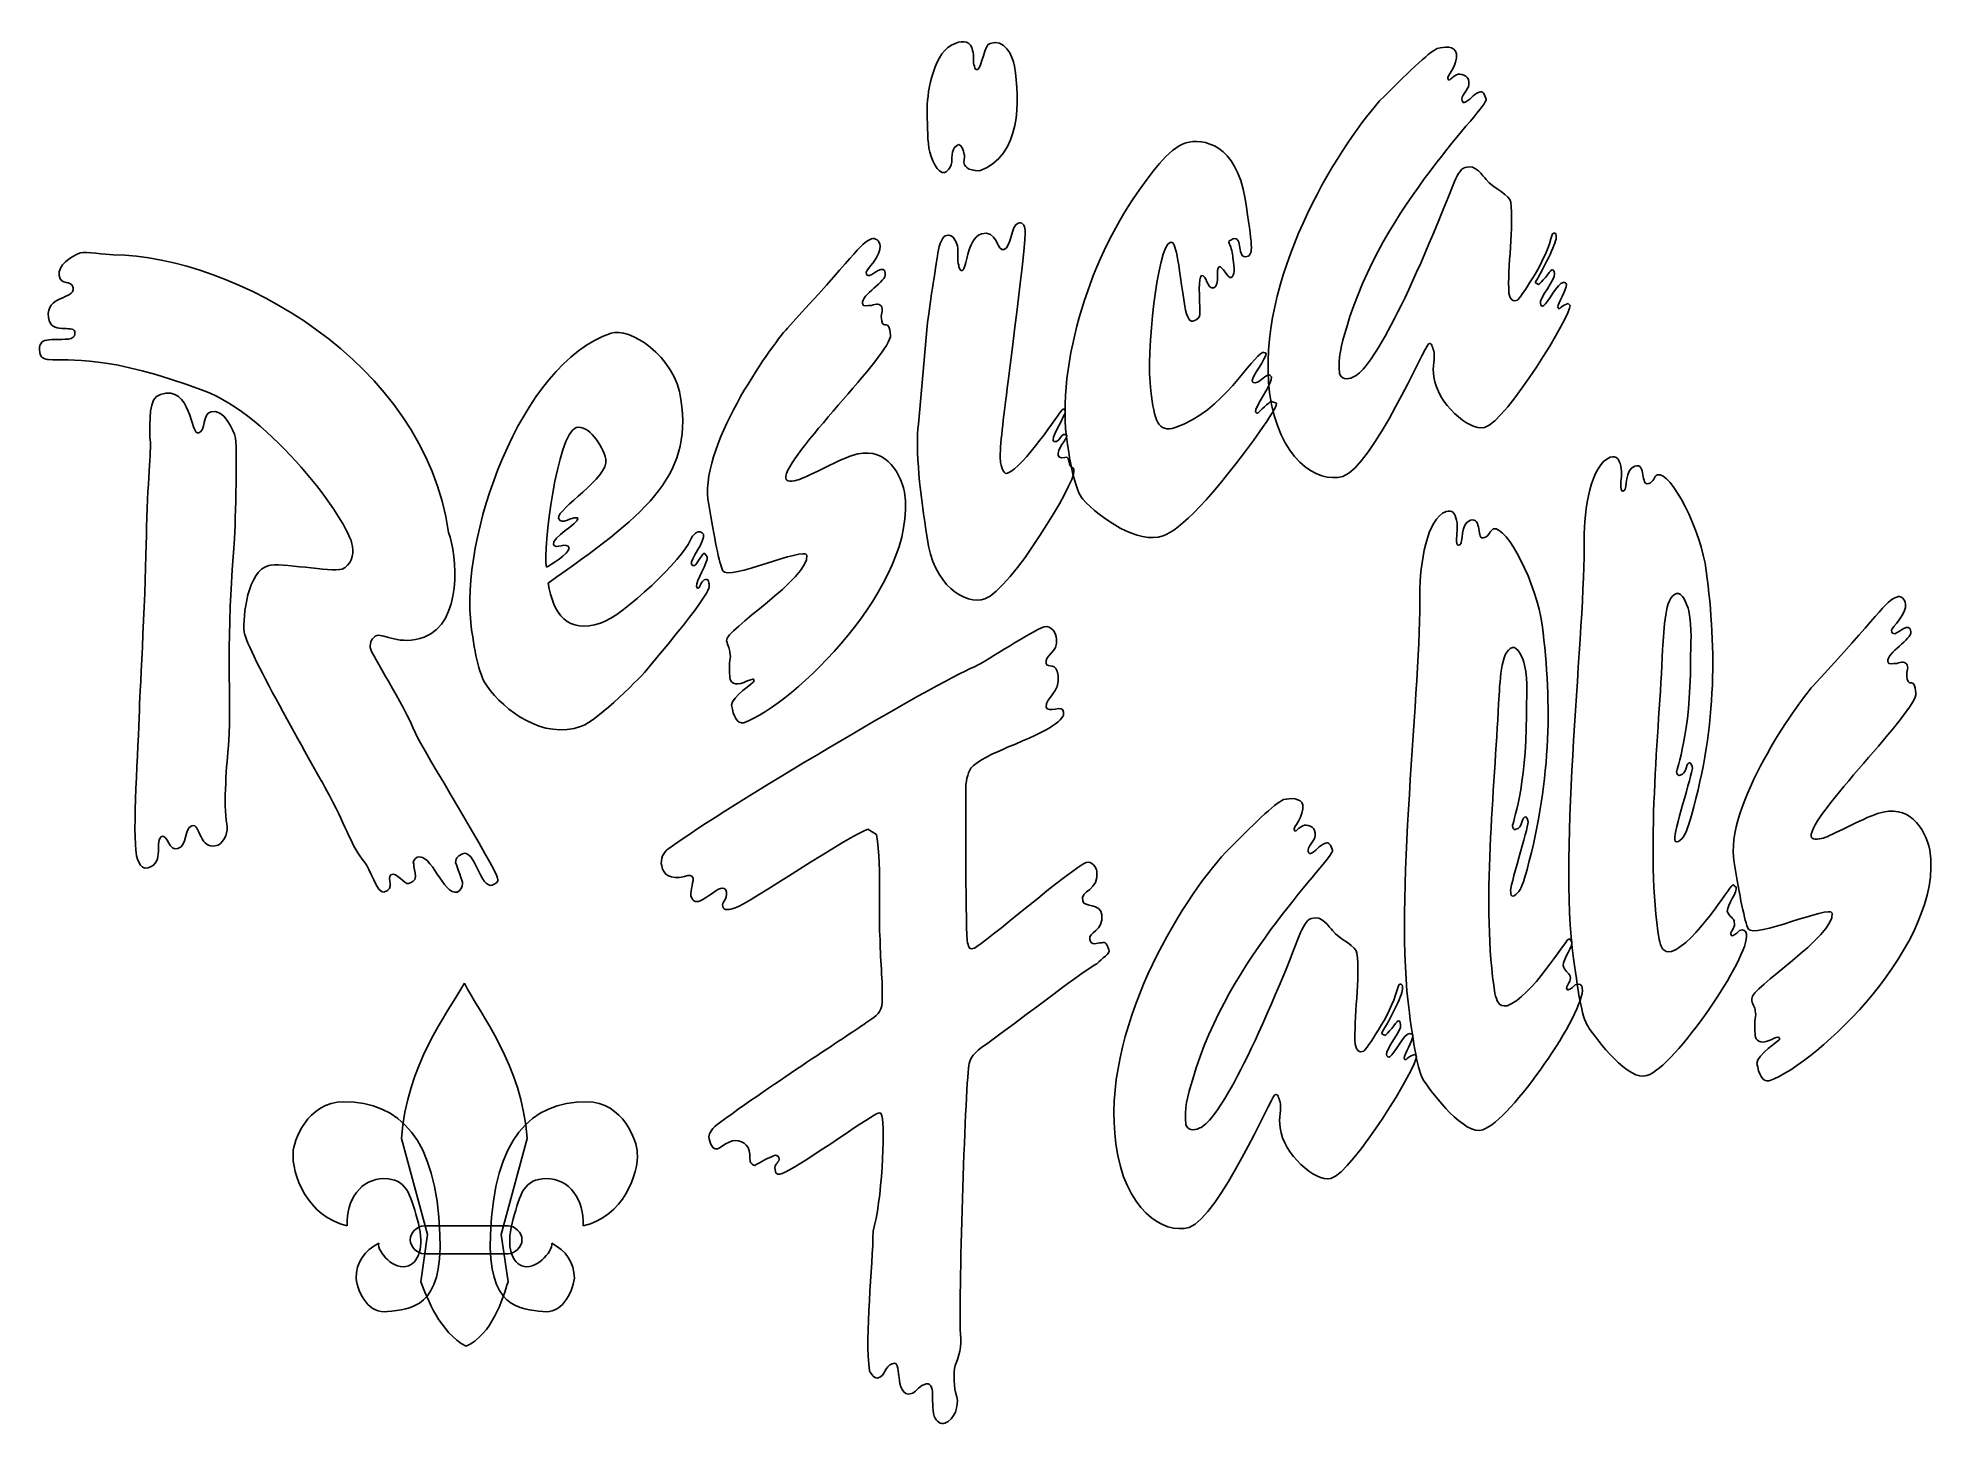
# Model space of a CAD drawing. Extents: x -198 to -95, y -282 to -207.
import ezdxf

# ---------------------------------------------------------------- set-up
doc = ezdxf.new("R2010")
doc.units = 0
doc.layers.get('0').update_dxf_attribs({"linetype": 'CONTINUOUS'})

msp = doc.modelspace()

# ---------------------------------------------------------------- linework, layer by layer
at = {"color": 7}
for points in [[(-125.376506, -210.749247)], [(-125.376506, -210.749247)], [(-147.778614, -214.043675)], [(-147.778614, -214.043675)], [(-138.46009, -215.737952)], [(-138.46009, -215.737952)], [(-157.285392, -222.985693)], [(-157.285392, -222.985693)], [(-168.674699, -228.350904)], [(-168.674699, -228.350904)], [(-176.863705, -239.646084)], [(-176.863705, -239.646084)], [(-173.475151, -242.281627)], [(-173.475151, -242.281627)], [(-102.033133, -242.281627)], [(-102.033133, -242.281627)], [(-187.405873, -245.481928)], [(-187.405873, -245.481928)], [(-108.716114, -249.71762)], [(-108.716114, -249.71762)], [(-133.659639, -251.223645)], [(-133.659639, -251.223645)], [(-117.564006, -252.635542)], [(-117.564006, -252.635542)], [(-152.20256, -265.436747)], [(-152.20256, -265.436747)], [(-176.016566, -271.837349)], [(-176.016566, -271.837349)], [(-173.286898, -271.837349)], [(-173.286898, -271.837349)], [(-174.604669, -277.861446)], [(-174.604669, -277.861446)]]:
    msp.add_lwpolyline(points, close=True, dxfattribs=at)
for points in [[(-116.152108, -218.185241), (-116.057982, -217.902861)], [(-116.152108, -218.185241), (-116.057982, -217.902861)], [(-116.999247, -220.538404), (-116.810994, -220.63253)], [(-116.999247, -220.538404), (-116.810994, -220.63253)], [(-115.210843, -221.667922), (-115.116717, -221.762048)], [(-115.210843, -221.667922), (-115.116717, -221.762048)], [(-150.225904, -228.162651), (-149.755271, -222.891566), (-149.755271, -222.891566)], [(-150.225904, -228.162651), (-149.755271, -222.891566), (-149.755271, -222.891566)], [(-131.212349, -226.939006), (-130.92997, -227.033133)], [(-131.212349, -226.939006), (-130.92997, -227.033133)], [(-132.059488, -227.503765), (-131.965361, -227.597892)], [(-132.059488, -227.503765), (-131.965361, -227.597892)], [(-152.48494, -250.28238), (-152.955572, -250)], [(-152.48494, -250.28238), (-152.955572, -250)], [(-124.435241, -258.659639), (-124.341114, -258.377259)], [(-124.435241, -258.659639), (-124.341114, -258.377259)], [(-125.28238, -261.012801), (-125.094127, -261.106928)], [(-125.28238, -261.012801), (-125.094127, -261.106928)], [(-123.493976, -262.142319), (-123.399849, -262.236446)], [(-123.493976, -262.142319), (-123.399849, -262.236446)], [(-178.087349, -266.660392), (-176.675452, -271.837349), (-177.051958, -274.378765)], [(-178.087349, -266.660392), (-176.675452, -271.837349), (-177.051958, -274.378765)], [(-172.345633, -274.378765), (-172.722139, -271.837349), (-171.310241, -266.660392)], [(-172.345633, -274.378765), (-172.722139, -271.837349), (-171.310241, -266.660392)], [(-172.345633, -271.366717), (-176.863705, -271.366717)], [(-172.345633, -271.366717), (-176.863705, -271.366717)], [(-176.863705, -272.872741), (-172.345633, -272.872741), (-172.345633, -272.872741)], [(-176.863705, -272.872741), (-172.345633, -272.872741), (-172.345633, -272.872741)]]:
    msp.add_lwpolyline(points, dxfattribs=at)
for points in [[(-146.366717, -207.643072), (-145.613705, -207.360693), (-145.143072, -208.301958), (-145.048946, -208.866717)], [(-146.366717, -207.643072), (-145.613705, -207.360693), (-145.143072, -208.301958), (-145.048946, -208.866717)], [(-149.755271, -211.125753), (-149.755271, -210.184488), (-149.378765, -208.019578), (-148.249247, -207.643072)], [(-149.755271, -211.125753), (-149.755271, -210.184488), (-149.378765, -208.019578), (-148.249247, -207.643072)], [(-148.249247, -207.643072), (-147.778614, -207.454819), (-147.402108, -207.548946), (-147.307982, -208.019578)], [(-148.249247, -207.643072), (-147.778614, -207.454819), (-147.402108, -207.548946), (-147.307982, -208.019578)], [(-147.307982, -208.019578), (-147.213855, -208.301958), (-147.307982, -208.678464), (-147.213855, -208.866717)], [(-147.307982, -208.019578), (-147.213855, -208.301958), (-147.307982, -208.678464), (-147.213855, -208.866717)], [(-147.025602, -209.05497), (-146.837349, -208.960843), (-146.649096, -207.643072), (-146.366717, -207.643072)], [(-147.025602, -209.05497), (-146.837349, -208.960843), (-146.649096, -207.643072), (-146.366717, -207.643072)], [(-125.376506, -210.749247), (-123.964608, -209.337349), (-122.740964, -208.113705), (-122.270331, -207.925452)], [(-125.376506, -210.749247), (-123.964608, -209.337349), (-122.740964, -208.113705), (-122.270331, -207.925452)], [(-122.270331, -207.925452), (-121.893825, -207.831325), (-121.329066, -207.737199), (-121.23494, -208.207831)], [(-122.270331, -207.925452), (-121.893825, -207.831325), (-121.329066, -207.737199), (-121.23494, -208.207831)], [(-121.23494, -208.207831), (-121.140813, -208.77259), (-121.799699, -209.525602), (-121.705572, -209.525602)], [(-121.23494, -208.207831), (-121.140813, -208.77259), (-121.799699, -209.525602), (-121.705572, -209.525602)], [(-147.213855, -208.866717), (-147.213855, -209.05497), (-147.119729, -209.05497), (-147.025602, -209.05497)], [(-147.213855, -208.866717), (-147.213855, -209.05497), (-147.119729, -209.05497), (-147.025602, -209.05497)], [(-145.048946, -208.866717), (-144.766566, -210.749247), (-144.67244, -213.667169), (-146.931476, -214.514307)], [(-145.048946, -208.866717), (-144.766566, -210.749247), (-144.67244, -213.667169), (-146.931476, -214.514307)], [(-121.611446, -209.619729), (-121.517319, -209.525602), (-121.423193, -209.431476), (-121.23494, -209.337349)], [(-121.611446, -209.619729), (-121.517319, -209.525602), (-121.423193, -209.431476), (-121.23494, -209.337349)], [(-121.23494, -209.337349), (-121.046687, -209.243223), (-120.576054, -209.337349), (-120.576054, -209.713855)], [(-121.23494, -209.337349), (-121.046687, -209.243223), (-120.576054, -209.337349), (-120.576054, -209.713855)], [(-121.705572, -209.525602), (-121.705572, -209.619729), (-121.611446, -209.619729), (-121.611446, -209.619729)], [(-121.705572, -209.525602), (-121.705572, -209.619729), (-121.611446, -209.619729), (-121.611446, -209.619729)], [(-120.576054, -209.713855), (-120.481928, -210.090361), (-120.95256, -210.372741), (-120.95256, -210.65512)], [(-120.576054, -209.713855), (-120.481928, -210.090361), (-120.95256, -210.372741), (-120.95256, -210.65512)], [(-120.858434, -210.843373), (-120.481928, -210.749247), (-120.387801, -210.372741), (-120.011295, -210.278614)], [(-120.858434, -210.843373), (-120.481928, -210.749247), (-120.387801, -210.372741), (-120.011295, -210.278614)], [(-120.011295, -210.278614), (-119.823042, -210.184488), (-119.728916, -210.372741), (-119.634789, -210.65512)], [(-120.011295, -210.278614), (-119.823042, -210.184488), (-119.728916, -210.372741), (-119.634789, -210.65512)], [(-149.661145, -213.290663), (-149.755271, -212.631777), (-149.755271, -211.878765), (-149.755271, -211.125753)], [(-149.661145, -213.290663), (-149.755271, -212.631777), (-149.755271, -211.878765), (-149.755271, -211.125753)], [(-131.306476, -226.468373), (-132.059488, -220.444277), (-127.729669, -213.384789), (-125.376506, -210.749247)], [(-131.306476, -226.468373), (-132.059488, -220.444277), (-127.729669, -213.384789), (-125.376506, -210.749247)], [(-119.634789, -210.65512), (-119.540663, -211.125753), (-125.28238, -216.396837), (-127.16491, -222.985693)], [(-119.634789, -210.65512), (-119.540663, -211.125753), (-125.28238, -216.396837), (-127.16491, -222.985693)], [(-120.95256, -210.65512), (-120.95256, -210.749247), (-120.858434, -210.843373), (-120.858434, -210.843373)], [(-120.95256, -210.65512), (-120.95256, -210.749247), (-120.858434, -210.843373), (-120.858434, -210.843373)], [(-148.814006, -214.608434), (-149.190512, -214.70256), (-149.567018, -213.855422), (-149.661145, -213.290663)], [(-148.814006, -214.608434), (-149.190512, -214.70256), (-149.567018, -213.855422), (-149.661145, -213.290663)], [(-148.060994, -213.10241), (-148.4375, -213.196536), (-148.4375, -213.761295), (-148.4375, -214.043675)], [(-148.060994, -213.10241), (-148.4375, -213.196536), (-148.4375, -213.761295), (-148.4375, -214.043675)], [(-147.778614, -213.573042), (-147.778614, -213.478916), (-147.872741, -213.10241), (-148.060994, -213.10241)], [(-147.778614, -213.573042), (-147.778614, -213.478916), (-147.872741, -213.10241), (-148.060994, -213.10241)], [(-147.778614, -214.043675), (-147.778614, -213.855422), (-147.684488, -213.667169), (-147.778614, -213.573042)], [(-147.778614, -214.043675), (-147.778614, -213.855422), (-147.684488, -213.667169), (-147.778614, -213.573042)], [(-138.46009, -215.737952), (-137.801205, -214.796687), (-136.765813, -213.290663), (-135.824548, -213.008283)], [(-138.46009, -215.737952), (-137.801205, -214.796687), (-136.765813, -213.290663), (-135.824548, -213.008283)], [(-135.824548, -213.008283), (-134.883283, -212.725904), (-133.09488, -213.10241), (-132.624247, -216.020331)], [(-135.824548, -213.008283), (-134.883283, -212.725904), (-133.09488, -213.10241), (-132.624247, -216.020331)], [(-148.4375, -214.043675), (-148.4375, -214.231928), (-148.625753, -214.514307), (-148.814006, -214.608434)], [(-148.4375, -214.043675), (-148.4375, -214.231928), (-148.625753, -214.514307), (-148.814006, -214.608434)], [(-146.931476, -214.514307), (-147.590361, -214.514307), (-147.778614, -214.231928), (-147.778614, -214.043675)], [(-146.931476, -214.514307), (-147.590361, -214.514307), (-147.778614, -214.231928), (-147.778614, -214.043675)], [(-121.423193, -215.267319), (-121.23494, -214.796687), (-121.046687, -214.420181), (-120.764307, -214.326054)], [(-121.423193, -215.267319), (-121.23494, -214.796687), (-121.046687, -214.420181), (-120.764307, -214.326054)], [(-120.764307, -214.326054), (-120.199548, -214.137801), (-119.823042, -214.796687), (-119.634789, -214.98494)], [(-120.764307, -214.326054), (-120.199548, -214.137801), (-119.823042, -214.796687), (-119.634789, -214.98494)], [(-126.788404, -225.621235), (-126.035392, -225.338855), (-124.341114, -222.703313), (-121.423193, -215.267319)], [(-126.788404, -225.621235), (-126.035392, -225.338855), (-124.341114, -222.703313), (-121.423193, -215.267319)], [(-119.634789, -214.98494), (-119.258283, -215.455572), (-118.317018, -215.832078), (-118.317018, -216.208584)], [(-119.634789, -214.98494), (-119.258283, -215.455572), (-118.317018, -215.832078), (-118.317018, -216.208584)], [(-142.131024, -229.668675), (-142.978163, -225.338855), (-141.001506, -219.314759), (-138.46009, -215.737952)], [(-142.131024, -229.668675), (-142.978163, -225.338855), (-141.001506, -219.314759), (-138.46009, -215.737952)], [(-132.624247, -216.020331), (-132.247741, -218.561747), (-132.153614, -219.03238), (-132.53012, -219.126506)], [(-132.624247, -216.020331), (-132.247741, -218.561747), (-132.153614, -219.03238), (-132.53012, -219.126506)], [(-118.317018, -216.208584), (-118.128765, -217.432229), (-118.505271, -219.785392), (-118.411145, -221.103163)], [(-118.317018, -216.208584), (-118.128765, -217.432229), (-118.505271, -219.785392), (-118.411145, -221.103163)], [(-146.837349, -217.902861), (-145.990211, -217.620482), (-145.990211, -218.938253), (-145.613705, -218.75)], [(-146.837349, -217.902861), (-145.990211, -217.620482), (-145.990211, -218.938253), (-145.613705, -218.75)], [(-145.613705, -218.75), (-145.237199, -218.655873), (-145.237199, -217.432229), (-144.860693, -217.338102)], [(-145.613705, -218.75), (-145.237199, -218.655873), (-145.237199, -217.432229), (-144.860693, -217.338102)], [(-144.860693, -217.338102), (-144.67244, -217.243976), (-144.484187, -217.432229), (-144.484187, -217.714608)], [(-144.860693, -217.338102), (-144.67244, -217.243976), (-144.484187, -217.432229), (-144.484187, -217.714608)], [(-157.285392, -222.985693), (-153.802711, -219.220633), (-153.332078, -218.373494), (-152.767319, -218.185241)], [(-157.285392, -222.985693), (-153.802711, -219.220633), (-153.332078, -218.373494), (-152.767319, -218.185241)], [(-152.296687, -218.561747), (-152.20256, -219.03238), (-153.049699, -219.879518), (-153.049699, -219.973645)], [(-152.296687, -218.561747), (-152.20256, -219.03238), (-153.049699, -219.879518), (-153.049699, -219.973645)], [(-152.767319, -218.185241), (-152.579066, -218.091114), (-152.296687, -218.279367), (-152.296687, -218.561747)], [(-152.767319, -218.185241), (-152.579066, -218.091114), (-152.296687, -218.279367), (-152.296687, -218.561747)], [(-149.190512, -218.938253), (-149.096386, -218.46762), (-148.908133, -217.996988), (-148.71988, -217.996988)], [(-149.190512, -218.938253), (-149.096386, -218.46762), (-148.908133, -217.996988), (-148.71988, -217.996988)], [(-148.71988, -217.996988), (-148.4375, -217.902861), (-148.249247, -218.185241), (-148.15512, -218.46762)], [(-148.71988, -217.996988), (-148.4375, -217.902861), (-148.249247, -218.185241), (-148.15512, -218.46762)], [(-148.15512, -218.46762), (-148.060994, -218.655873), (-148.15512, -219.408886), (-148.060994, -219.597139)], [(-148.15512, -218.46762), (-148.060994, -218.655873), (-148.15512, -219.408886), (-148.060994, -219.597139)], [(-147.872741, -219.879518), (-147.590361, -219.785392), (-147.684488, -218.279367), (-146.837349, -217.902861)], [(-147.872741, -219.879518), (-147.590361, -219.785392), (-147.684488, -218.279367), (-146.837349, -217.902861)], [(-144.484187, -217.714608), (-144.39006, -218.185241), (-145.425452, -225.997741), (-145.519578, -226.84488)], [(-144.484187, -217.714608), (-144.39006, -218.185241), (-145.425452, -225.997741), (-145.519578, -226.84488)], [(-136.671687, -218.373494), (-137.330572, -218.561747), (-137.989458, -224.303464), (-137.707078, -226.374247)], [(-136.671687, -218.373494), (-137.330572, -218.561747), (-137.989458, -224.303464), (-137.707078, -226.374247)], [(-135.918675, -221.573795), (-136.295181, -218.844127), (-136.389307, -218.279367), (-136.671687, -218.373494)], [(-135.918675, -221.573795), (-136.295181, -218.844127), (-136.389307, -218.279367), (-136.671687, -218.373494)], [(-133.283133, -218.185241), (-133.471386, -218.279367), (-133.565512, -218.279367), (-133.471386, -218.46762)], [(-133.283133, -218.185241), (-133.471386, -218.279367), (-133.565512, -218.279367), (-133.471386, -218.46762)], [(-133.471386, -218.46762), (-133.377259, -218.655873), (-133.283133, -218.938253), (-133.283133, -219.220633)], [(-133.471386, -218.46762), (-133.377259, -218.655873), (-133.283133, -218.938253), (-133.283133, -219.220633)], [(-132.53012, -219.126506), (-133.09488, -219.314759), (-132.718373, -217.996988), (-133.283133, -218.185241)], [(-132.53012, -219.126506), (-133.09488, -219.314759), (-132.718373, -217.996988), (-133.283133, -218.185241)], [(-117.940512, -221.479669), (-117.846386, -221.385542), (-116.528614, -219.597139), (-116.152108, -218.185241)], [(-117.940512, -221.479669), (-117.846386, -221.385542), (-116.528614, -219.597139), (-116.152108, -218.185241)], [(-115.869729, -217.996988), (-115.775602, -218.185241), (-116.246235, -219.220633), (-116.999247, -220.538404)], [(-115.869729, -217.996988), (-115.775602, -218.185241), (-116.246235, -219.220633), (-116.999247, -220.538404)], [(-116.057982, -217.902861), (-115.963855, -217.808735), (-115.869729, -217.902861), (-115.869729, -217.996988)], [(-116.057982, -217.902861), (-115.963855, -217.808735), (-115.869729, -217.902861), (-115.869729, -217.996988)], [(-196.536145, -220.161898), (-196.630271, -219.597139), (-195.877259, -219.126506), (-195.406627, -218.938253)], [(-196.536145, -220.161898), (-196.630271, -219.597139), (-195.877259, -219.126506), (-195.406627, -218.938253)], [(-195.406627, -218.938253), (-195.03012, -218.844127), (-194.088855, -219.03238), (-193.618223, -219.03238)], [(-195.406627, -218.938253), (-195.03012, -218.844127), (-194.088855, -219.03238), (-193.618223, -219.03238)], [(-193.618223, -219.03238), (-187.123494, -219.126506), (-176.863705, -224.774096), (-175.545934, -233.998494)], [(-193.618223, -219.03238), (-187.123494, -219.126506), (-176.863705, -224.774096), (-175.545934, -233.998494)], [(-149.755271, -222.891566), (-149.661145, -221.856175), (-149.284639, -219.785392), (-149.190512, -218.938253)], [(-149.755271, -222.891566), (-149.661145, -221.856175), (-149.284639, -219.785392), (-149.190512, -218.938253)], [(-148.060994, -219.597139), (-148.060994, -219.691265), (-147.966867, -219.973645), (-147.872741, -219.879518)], [(-148.060994, -219.597139), (-148.060994, -219.691265), (-147.966867, -219.973645), (-147.872741, -219.879518)], [(-134.036145, -219.691265), (-134.224398, -219.785392), (-133.942018, -220.63253), (-134.318524, -220.820783)], [(-134.036145, -219.691265), (-134.224398, -219.785392), (-133.942018, -220.63253), (-134.318524, -220.820783)], [(-133.377259, -220.256024), (-133.565512, -220.350151), (-133.847892, -219.597139), (-134.036145, -219.691265)], [(-133.377259, -220.256024), (-133.565512, -220.350151), (-133.847892, -219.597139), (-134.036145, -219.691265)], [(-133.283133, -219.220633), (-133.189006, -219.785392), (-133.189006, -220.161898), (-133.377259, -220.256024)], [(-133.283133, -219.220633), (-133.189006, -219.785392), (-133.189006, -220.161898), (-133.377259, -220.256024)], [(-195.783133, -220.820783), (-195.877259, -220.350151), (-196.442018, -220.726657), (-196.536145, -220.161898)], [(-195.783133, -220.820783), (-195.877259, -220.350151), (-196.442018, -220.726657), (-196.536145, -220.161898)], [(-152.014307, -220.067771), (-151.920181, -220.444277), (-153.332078, -221.197289), (-153.237952, -221.667922)], [(-152.014307, -220.067771), (-151.920181, -220.444277), (-153.332078, -221.197289), (-153.237952, -221.667922)], [(-153.049699, -219.973645), (-153.049699, -220.161898), (-152.955572, -220.161898), (-152.861446, -220.161898)], [(-153.049699, -219.973645), (-153.049699, -220.161898), (-152.955572, -220.161898), (-152.861446, -220.161898)], [(-152.861446, -220.161898), (-152.673193, -220.067771), (-152.579066, -219.973645), (-152.390813, -219.879518)], [(-152.861446, -220.161898), (-152.673193, -220.067771), (-152.579066, -219.973645), (-152.390813, -219.879518)], [(-152.390813, -219.879518), (-152.20256, -219.785392), (-152.014307, -219.785392), (-152.014307, -220.067771)], [(-152.390813, -219.879518), (-152.20256, -219.785392), (-152.014307, -219.785392), (-152.014307, -220.067771)], [(-134.97741, -220.161898), (-135.165663, -220.256024), (-135.071536, -221.291416), (-135.071536, -222.232681)], [(-134.97741, -220.161898), (-135.165663, -220.256024), (-135.071536, -221.291416), (-135.071536, -222.232681)], [(-134.318524, -220.820783), (-134.69503, -220.91491), (-134.69503, -220.067771), (-134.97741, -220.161898)], [(-134.318524, -220.820783), (-134.69503, -220.91491), (-134.69503, -220.067771), (-134.97741, -220.161898)], [(-116.810994, -220.63253), (-116.716867, -220.63253), (-116.152108, -219.879518), (-116.152108, -219.879518)], [(-116.810994, -220.63253), (-116.716867, -220.63253), (-116.152108, -219.879518), (-116.152108, -219.879518)], [(-115.963855, -220.067771), (-115.869729, -220.350151), (-116.810994, -221.385542), (-116.716867, -221.667922)], [(-115.963855, -220.067771), (-115.869729, -220.350151), (-116.810994, -221.385542), (-116.716867, -221.667922)], [(-116.528614, -221.762048), (-116.340361, -221.667922), (-115.775602, -220.538404), (-115.493223, -220.538404)], [(-116.528614, -221.762048), (-116.340361, -221.667922), (-115.775602, -220.538404), (-115.493223, -220.538404)], [(-116.152108, -219.879518), (-116.057982, -219.785392), (-115.963855, -219.879518), (-115.963855, -220.067771)], [(-116.152108, -219.879518), (-116.057982, -219.785392), (-115.963855, -219.879518), (-115.963855, -220.067771)], [(-115.30497, -220.63253), (-115.30497, -220.91491), (-115.775602, -221.667922), (-115.775602, -221.856175)], [(-115.30497, -220.63253), (-115.30497, -220.91491), (-115.775602, -221.667922), (-115.775602, -221.856175)], [(-115.493223, -220.538404), (-115.399096, -220.538404), (-115.30497, -220.538404), (-115.30497, -220.63253)], [(-115.493223, -220.538404), (-115.399096, -220.538404), (-115.30497, -220.538404), (-115.30497, -220.63253)], [(-197.100904, -222.420934), (-197.289157, -221.197289), (-195.689006, -221.479669), (-195.783133, -220.820783)], [(-197.100904, -222.420934), (-197.289157, -221.197289), (-195.689006, -221.479669), (-195.783133, -220.820783)], [(-153.237952, -221.667922), (-153.237952, -221.856175), (-152.955572, -221.762048), (-152.767319, -221.762048)], [(-153.237952, -221.667922), (-153.237952, -221.856175), (-152.955572, -221.762048), (-152.767319, -221.762048)], [(-152.767319, -221.762048), (-152.48494, -221.667922), (-152.296687, -221.667922), (-152.20256, -221.856175)], [(-152.767319, -221.762048), (-152.48494, -221.667922), (-152.296687, -221.667922), (-152.20256, -221.856175)], [(-135.448042, -222.609187), (-135.636295, -222.703313), (-135.824548, -222.232681), (-135.918675, -221.573795)], [(-135.448042, -222.609187), (-135.636295, -222.703313), (-135.824548, -222.232681), (-135.918675, -221.573795)], [(-115.116717, -221.762048), (-115.02259, -222.232681), (-118.505271, -227.974398), (-119.728916, -228.350904)], [(-115.116717, -221.762048), (-115.02259, -222.232681), (-118.505271, -227.974398), (-119.728916, -228.350904)], [(-118.411145, -221.103163), (-118.317018, -221.479669), (-118.222892, -221.573795), (-117.940512, -221.479669)], [(-118.411145, -221.103163), (-118.317018, -221.479669), (-118.222892, -221.573795), (-117.940512, -221.479669)], [(-116.716867, -221.667922), (-116.716867, -221.762048), (-116.622741, -221.856175), (-116.528614, -221.762048)], [(-116.716867, -221.667922), (-116.716867, -221.762048), (-116.622741, -221.856175), (-116.528614, -221.762048)], [(-115.681476, -221.950301), (-115.587349, -221.856175), (-115.493223, -221.762048), (-115.210843, -221.667922)], [(-115.681476, -221.950301), (-115.587349, -221.856175), (-115.493223, -221.762048), (-115.210843, -221.667922)], [(-195.689006, -223.173946), (-195.783133, -222.79744), (-197.006777, -223.362199), (-197.100904, -222.420934)], [(-195.689006, -223.173946), (-195.783133, -222.79744), (-197.006777, -223.362199), (-197.100904, -222.420934)], [(-152.20256, -221.856175), (-152.108434, -222.044428), (-152.296687, -222.232681), (-152.20256, -222.609187)], [(-152.20256, -221.856175), (-152.108434, -222.044428), (-152.296687, -222.232681), (-152.20256, -222.609187)], [(-152.20256, -222.609187), (-152.108434, -223.079819), (-151.826054, -222.420934), (-151.731928, -223.362199)], [(-152.20256, -222.609187), (-152.108434, -223.079819), (-151.826054, -222.420934), (-151.731928, -223.362199)], [(-135.071536, -222.232681), (-135.071536, -222.420934), (-135.165663, -222.51506), (-135.448042, -222.609187)], [(-135.071536, -222.232681), (-135.071536, -222.420934), (-135.165663, -222.51506), (-135.448042, -222.609187)], [(-115.775602, -221.856175), (-115.775602, -221.950301), (-115.681476, -221.950301), (-115.681476, -221.950301)], [(-115.775602, -221.856175), (-115.775602, -221.950301), (-115.681476, -221.950301), (-115.681476, -221.950301)], [(-197.571536, -224.303464), (-197.665663, -223.926958), (-197.47741, -223.644578), (-197.19503, -223.644578)], [(-197.571536, -224.303464), (-197.665663, -223.926958), (-197.47741, -223.644578), (-197.19503, -223.644578)], [(-197.19503, -223.644578), (-196.912651, -223.550452), (-196.253765, -223.644578), (-195.877259, -223.550452)], [(-197.19503, -223.644578), (-196.912651, -223.550452), (-196.253765, -223.644578), (-195.877259, -223.550452)], [(-195.877259, -223.550452), (-195.689006, -223.456325), (-195.689006, -223.362199), (-195.689006, -223.173946)], [(-195.877259, -223.550452), (-195.689006, -223.456325), (-195.689006, -223.362199), (-195.689006, -223.173946)], [(-174.322289, -239.081325), (-174.981175, -234.375), (-171.686747, -224.868223), (-166.792169, -223.268072)], [(-174.322289, -239.081325), (-174.981175, -234.375), (-171.686747, -224.868223), (-166.792169, -223.268072)], [(-166.792169, -223.268072), (-165.850904, -222.891566), (-163.309488, -224.491717), (-163.027108, -226.84488)], [(-166.792169, -223.268072), (-165.850904, -222.891566), (-163.309488, -224.491717), (-163.027108, -226.84488)], [(-161.521084, -232.49247), (-162.17997, -229.574548), (-158.226657, -224.021084), (-157.285392, -222.985693)], [(-161.521084, -232.49247), (-162.17997, -229.574548), (-158.226657, -224.021084), (-157.285392, -222.985693)], [(-151.731928, -223.362199), (-151.637801, -224.303464), (-157.473645, -229.951054), (-157.379518, -231.080572)], [(-151.731928, -223.362199), (-151.637801, -224.303464), (-157.473645, -229.951054), (-157.379518, -231.080572)], [(-127.16491, -222.985693), (-127.447289, -223.926958), (-127.635542, -224.585843), (-127.541416, -225.432982)], [(-127.16491, -222.985693), (-127.447289, -223.926958), (-127.635542, -224.585843), (-127.541416, -225.432982)], [(-122.740964, -223.832831), (-122.929217, -223.926958), (-125.753012, -230.421687), (-127.353163, -230.986446)], [(-122.740964, -223.832831), (-122.929217, -223.926958), (-125.753012, -230.421687), (-127.353163, -230.986446)], [(-122.458584, -224.209337), (-122.552711, -224.021084), (-122.552711, -223.738705), (-122.740964, -223.832831)], [(-122.458584, -224.209337), (-122.552711, -224.021084), (-122.552711, -223.738705), (-122.740964, -223.832831)], [(-197.100904, -224.67997), (-197.289157, -224.67997), (-197.571536, -224.585843), (-197.571536, -224.303464)], [(-197.100904, -224.67997), (-197.289157, -224.67997), (-197.571536, -224.585843), (-197.571536, -224.303464)], [(-188.723645, -226.374247), (-193.900602, -224.39759), (-195.971386, -224.774096), (-197.100904, -224.67997)], [(-188.723645, -226.374247), (-193.900602, -224.39759), (-195.971386, -224.774096), (-197.100904, -224.67997)], [(-136.389307, -228.350904), (-133.847892, -227.503765), (-132.247741, -224.491717), (-131.682982, -224.303464)], [(-136.389307, -228.350904), (-133.847892, -227.503765), (-132.247741, -224.491717), (-131.682982, -224.303464)], [(-131.494729, -224.39759), (-131.494729, -224.585843), (-132.247741, -225.621235), (-132.247741, -225.809488)], [(-131.494729, -224.39759), (-131.494729, -224.585843), (-132.247741, -225.621235), (-132.247741, -225.809488)], [(-131.682982, -224.303464), (-131.588855, -224.303464), (-131.494729, -224.303464), (-131.494729, -224.39759)], [(-131.682982, -224.303464), (-131.588855, -224.303464), (-131.494729, -224.303464), (-131.494729, -224.39759)], [(-122.458584, -225.621235), (-122.552711, -225.056476), (-122.364458, -224.585843), (-122.458584, -224.209337)], [(-122.458584, -225.621235), (-122.552711, -225.056476), (-122.364458, -224.585843), (-122.458584, -224.209337)], [(-132.247741, -225.809488), (-132.247741, -225.903614), (-132.153614, -225.997741), (-131.965361, -225.903614)], [(-132.247741, -225.809488), (-132.247741, -225.903614), (-132.153614, -225.997741), (-131.965361, -225.903614)], [(-131.212349, -225.621235), (-131.118223, -225.903614), (-132.153614, -227.315512), (-132.059488, -227.503765)], [(-131.212349, -225.621235), (-131.118223, -225.903614), (-132.153614, -227.315512), (-132.059488, -227.503765)], [(-131.965361, -225.903614), (-131.777108, -225.809488), (-131.494729, -225.527108), (-131.400602, -225.527108)], [(-131.965361, -225.903614), (-131.777108, -225.809488), (-131.494729, -225.527108), (-131.400602, -225.527108)], [(-131.400602, -225.527108), (-131.306476, -225.432982), (-131.212349, -225.621235), (-131.212349, -225.621235)], [(-131.400602, -225.527108), (-131.306476, -225.432982), (-131.212349, -225.621235), (-131.212349, -225.621235)], [(-127.541416, -225.432982), (-127.447289, -225.715361), (-127.16491, -225.809488), (-126.788404, -225.621235)], [(-127.541416, -225.432982), (-127.447289, -225.715361), (-127.16491, -225.809488), (-126.788404, -225.621235)], [(-119.728916, -228.350904), (-120.576054, -228.539157), (-122.270331, -227.033133), (-122.458584, -225.621235)], [(-119.728916, -228.350904), (-120.576054, -228.539157), (-122.270331, -227.033133), (-122.458584, -225.621235)], [(-191.641566, -228.915663), (-191.641566, -227.974398), (-191.735693, -226.750753), (-191.076807, -226.5625)], [(-191.641566, -228.915663), (-191.641566, -227.974398), (-191.735693, -226.750753), (-191.076807, -226.5625)], [(-191.076807, -226.5625), (-189.38253, -225.997741), (-189.476657, -228.821536), (-189.006024, -228.633283)], [(-191.076807, -226.5625), (-189.38253, -225.997741), (-189.476657, -228.821536), (-189.006024, -228.633283)], [(-180.722892, -234.751506), (-180.911145, -233.339608), (-185.240964, -227.597892), (-188.723645, -226.374247)], [(-180.722892, -234.751506), (-180.911145, -233.339608), (-185.240964, -227.597892), (-188.723645, -226.374247)], [(-163.027108, -226.84488), (-162.368223, -231.080572), (-165.097892, -233.151355), (-170.180723, -236.728163)], [(-163.027108, -226.84488), (-162.368223, -231.080572), (-165.097892, -233.151355), (-170.180723, -236.728163)], [(-145.519578, -226.84488), (-145.707831, -228.350904), (-145.896084, -229.856928), (-145.801958, -230.233434)], [(-145.519578, -226.84488), (-145.707831, -228.350904), (-145.896084, -229.856928), (-145.801958, -230.233434)], [(-137.707078, -226.374247), (-137.518825, -227.974398), (-137.330572, -228.633283), (-136.389307, -228.350904)], [(-137.707078, -226.374247), (-137.518825, -227.974398), (-137.330572, -228.633283), (-136.389307, -228.350904)], [(-131.965361, -227.597892), (-131.871235, -227.503765), (-131.306476, -226.939006), (-131.212349, -226.939006)], [(-131.965361, -227.597892), (-131.871235, -227.503765), (-131.306476, -226.939006), (-131.212349, -226.939006)], [(-127.353163, -230.986446), (-128.76506, -231.362952), (-130.835843, -230.045181), (-131.306476, -226.468373)], [(-127.353163, -230.986446), (-128.76506, -231.362952), (-130.835843, -230.045181), (-131.306476, -226.468373)], [(-189.006024, -228.633283), (-188.629518, -228.539157), (-188.817771, -227.597892), (-188.347139, -227.503765)], [(-189.006024, -228.633283), (-188.629518, -228.539157), (-188.817771, -227.597892), (-188.347139, -227.503765)], [(-188.347139, -227.503765), (-187.688253, -227.315512), (-187.123494, -228.44503), (-187.029367, -228.915663)], [(-188.347139, -227.503765), (-187.688253, -227.315512), (-187.123494, -228.44503), (-187.029367, -228.915663)], [(-145.425452, -230.798193), (-144.578313, -230.515813), (-142.601657, -227.503765), (-142.50753, -227.409639)], [(-145.425452, -230.798193), (-144.578313, -230.515813), (-142.601657, -227.503765), (-142.50753, -227.409639)], [(-142.319277, -227.503765), (-142.319277, -227.692018), (-142.978163, -228.72741), (-142.978163, -229.009789)], [(-142.319277, -227.503765), (-142.319277, -227.692018), (-142.978163, -228.72741), (-142.978163, -229.009789)], [(-142.50753, -227.409639), (-142.413404, -227.315512), (-142.319277, -227.315512), (-142.319277, -227.503765)], [(-142.50753, -227.409639), (-142.413404, -227.315512), (-142.319277, -227.315512), (-142.319277, -227.503765)], [(-130.92997, -227.033133), (-130.92997, -227.127259), (-131.024096, -227.409639), (-131.682982, -228.350904)], [(-130.92997, -227.033133), (-130.92997, -227.127259), (-131.024096, -227.409639), (-131.682982, -228.350904)], [(-191.829819, -233.716114), (-191.735693, -230.798193), (-191.54744, -229.386295), (-191.641566, -228.915663)], [(-191.829819, -233.716114), (-191.735693, -230.798193), (-191.54744, -229.386295), (-191.641566, -228.915663)], [(-187.029367, -228.915663), (-186.935241, -229.856928), (-187.029367, -233.810241), (-187.123494, -234.845633)], [(-187.029367, -228.915663), (-186.935241, -229.856928), (-187.029367, -233.810241), (-187.123494, -234.845633)], [(-168.674699, -228.350904), (-169.71009, -228.72741), (-170.463102, -234.845633), (-170.274849, -235.881024)], [(-168.674699, -228.350904), (-169.71009, -228.72741), (-170.463102, -234.845633), (-170.274849, -235.881024)], [(-167.074548, -230.045181), (-167.262801, -229.292169), (-168.015813, -228.162651), (-168.674699, -228.350904)], [(-167.074548, -230.045181), (-167.262801, -229.292169), (-168.015813, -228.162651), (-168.674699, -228.350904)], [(-149.755271, -234.280873), (-150.131777, -232.021837), (-150.414157, -229.480422), (-150.225904, -228.162651)], [(-149.755271, -234.280873), (-150.131777, -232.021837), (-150.414157, -229.480422), (-150.225904, -228.162651)], [(-142.78991, -229.103916), (-142.601657, -229.009789), (-142.50753, -228.72741), (-142.413404, -228.72741)], [(-142.78991, -229.103916), (-142.601657, -229.009789), (-142.50753, -228.72741), (-142.413404, -228.72741)], [(-142.225151, -228.821536), (-142.225151, -228.915663), (-142.78991, -229.574548), (-142.695783, -229.856928)], [(-142.225151, -228.821536), (-142.225151, -228.915663), (-142.78991, -229.574548), (-142.695783, -229.856928)], [(-142.413404, -228.72741), (-142.319277, -228.72741), (-142.225151, -228.72741), (-142.225151, -228.821536)], [(-142.413404, -228.72741), (-142.319277, -228.72741), (-142.225151, -228.72741), (-142.225151, -228.821536)], [(-131.682982, -228.350904), (-134.412651, -232.21009), (-136.201054, -233.904367), (-137.048193, -234.186747)], [(-131.682982, -228.350904), (-134.412651, -232.21009), (-136.201054, -233.904367), (-137.048193, -234.186747)], [(-156.720633, -231.174699), (-156.344127, -231.080572), (-154.649849, -230.139307), (-153.802711, -229.856928)], [(-156.720633, -231.174699), (-156.344127, -231.080572), (-154.649849, -230.139307), (-153.802711, -229.856928)], [(-153.802711, -229.856928), (-152.108434, -229.292169), (-151.261295, -230.60994), (-150.978916, -231.833584)], [(-153.802711, -229.856928), (-152.108434, -229.292169), (-151.261295, -230.60994), (-150.978916, -231.833584)], [(-142.978163, -229.009789), (-142.978163, -229.103916), (-142.884036, -229.103916), (-142.78991, -229.103916)], [(-142.978163, -229.009789), (-142.978163, -229.103916), (-142.884036, -229.103916), (-142.78991, -229.103916)], [(-142.695783, -229.856928), (-142.695783, -230.045181), (-142.319277, -229.951054), (-142.225151, -229.951054)], [(-142.695783, -229.856928), (-142.695783, -230.045181), (-142.319277, -229.951054), (-142.225151, -229.951054)], [(-142.225151, -229.951054), (-142.131024, -229.951054), (-142.131024, -230.32756), (-142.036898, -230.421687)], [(-142.225151, -229.951054), (-142.131024, -229.951054), (-142.131024, -230.32756), (-142.036898, -230.421687)], [(-141.378012, -232.21009), (-141.754518, -231.739458), (-142.036898, -230.421687), (-142.131024, -229.668675)], [(-141.378012, -232.21009), (-141.754518, -231.739458), (-142.036898, -230.421687), (-142.131024, -229.668675)], [(-114.363705, -234.375), (-114.363705, -232.774849), (-113.987199, -230.32756), (-112.951807, -229.951054)], [(-114.363705, -234.375), (-114.363705, -232.774849), (-113.987199, -230.32756), (-112.951807, -229.951054)], [(-112.951807, -229.951054), (-112.575301, -229.856928), (-112.481175, -230.045181), (-112.387048, -230.421687)], [(-112.951807, -229.951054), (-112.575301, -229.856928), (-112.481175, -230.045181), (-112.387048, -230.421687)], [(-169.615964, -233.245482), (-169.71009, -232.680723), (-166.886295, -231.080572), (-167.074548, -230.045181)], [(-169.615964, -233.245482), (-169.71009, -232.680723), (-166.886295, -231.080572), (-167.074548, -230.045181)], [(-141.848645, -230.704066), (-141.754518, -231.268825), (-145.237199, -237.104669), (-146.649096, -237.575301)], [(-141.848645, -230.704066), (-141.754518, -231.268825), (-145.237199, -237.104669), (-146.649096, -237.575301)], [(-145.801958, -230.233434), (-145.707831, -230.60994), (-145.613705, -230.892319), (-145.425452, -230.798193)], [(-145.801958, -230.233434), (-145.707831, -230.60994), (-145.613705, -230.892319), (-145.425452, -230.798193)], [(-142.036898, -230.421687), (-141.942771, -230.515813), (-141.848645, -230.515813), (-141.848645, -230.704066)], [(-142.036898, -230.421687), (-141.942771, -230.515813), (-141.848645, -230.515813), (-141.848645, -230.704066)], [(-112.387048, -230.421687), (-112.292922, -230.798193), (-112.387048, -231.174699), (-112.387048, -231.551205)], [(-112.387048, -230.421687), (-112.292922, -230.798193), (-112.387048, -231.174699), (-112.387048, -231.551205)], [(-112.198795, -231.739458), (-112.010542, -231.645331), (-112.198795, -230.60994), (-111.634036, -230.421687)], [(-112.198795, -231.739458), (-112.010542, -231.645331), (-112.198795, -230.60994), (-111.634036, -230.421687)], [(-111.634036, -230.421687), (-110.975151, -230.233434), (-111.351657, -231.551205), (-110.881024, -231.362952)], [(-111.634036, -230.421687), (-110.975151, -230.233434), (-111.351657, -231.551205), (-110.881024, -231.362952)], [(-110.881024, -231.362952), (-110.598645, -231.268825), (-110.598645, -230.986446), (-110.410392, -230.892319)], [(-110.881024, -231.362952), (-110.598645, -231.268825), (-110.598645, -230.986446), (-110.410392, -230.892319)], [(-110.410392, -230.892319), (-109.65738, -230.704066), (-108.057229, -233.904367), (-107.774849, -236.069277)], [(-110.410392, -230.892319), (-109.65738, -230.704066), (-108.057229, -233.904367), (-107.774849, -236.069277)], [(-150.978916, -231.833584), (-150.225904, -236.822289), (-157.003012, -243.317018), (-159.638554, -244.258283)], [(-150.978916, -231.833584), (-150.225904, -236.822289), (-157.003012, -243.317018), (-159.638554, -244.258283)], [(-157.379518, -231.080572), (-157.379518, -231.268825), (-157.003012, -231.268825), (-156.720633, -231.174699)], [(-157.379518, -231.080572), (-157.379518, -231.268825), (-157.003012, -231.268825), (-156.720633, -231.174699)], [(-112.387048, -231.551205), (-112.387048, -231.739458), (-112.292922, -231.833584), (-112.198795, -231.739458)], [(-112.387048, -231.551205), (-112.387048, -231.739458), (-112.292922, -231.833584), (-112.198795, -231.739458)], [(-160.768072, -236.069277), (-160.956325, -235.692771), (-161.238705, -234.280873), (-161.521084, -232.49247)], [(-160.768072, -236.069277), (-160.956325, -235.692771), (-161.238705, -234.280873), (-161.521084, -232.49247)], [(-137.048193, -234.186747), (-138.365964, -234.65738), (-140.436747, -233.245482), (-141.378012, -232.21009)], [(-137.048193, -234.186747), (-138.365964, -234.65738), (-140.436747, -233.245482), (-141.378012, -232.21009)], [(-123.211596, -237.292922), (-123.211596, -235.692771), (-122.83509, -233.245482), (-121.799699, -232.868976)], [(-123.211596, -237.292922), (-123.211596, -235.692771), (-122.83509, -233.245482), (-121.799699, -232.868976)], [(-121.799699, -232.868976), (-121.423193, -232.774849), (-121.329066, -232.963102), (-121.23494, -233.339608)], [(-121.799699, -232.868976), (-121.423193, -232.774849), (-121.329066, -232.963102), (-121.23494, -233.339608)], [(-192.206325, -243.222892), (-192.112199, -241.90512), (-191.829819, -235.786898), (-191.829819, -233.716114)], [(-192.206325, -243.222892), (-192.112199, -241.90512), (-191.829819, -235.786898), (-191.829819, -233.716114)], [(-175.545934, -233.998494), (-175.075301, -235.222139), (-174.792922, -238.893072), (-176.863705, -239.646084)], [(-175.545934, -233.998494), (-175.075301, -235.222139), (-174.792922, -238.893072), (-176.863705, -239.646084)], [(-169.898343, -234.65738), (-169.99247, -234.280873), (-168.580572, -233.527861), (-168.580572, -233.245482)], [(-169.898343, -234.65738), (-169.99247, -234.280873), (-168.580572, -233.527861), (-168.580572, -233.245482)], [(-169.145331, -233.339608), (-169.427711, -233.433735), (-169.521837, -233.433735), (-169.615964, -233.245482)], [(-169.145331, -233.339608), (-169.427711, -233.433735), (-169.521837, -233.433735), (-169.615964, -233.245482)], [(-168.580572, -233.245482), (-168.580572, -233.151355), (-168.957078, -233.245482), (-169.145331, -233.339608)], [(-168.580572, -233.245482), (-168.580572, -233.151355), (-168.957078, -233.245482), (-169.145331, -233.339608)], [(-162.556476, -234.469127), (-162.462349, -234.280873), (-162.368223, -234.09262), (-162.17997, -233.998494)], [(-162.556476, -234.469127), (-162.462349, -234.280873), (-162.368223, -234.09262), (-162.17997, -233.998494)], [(-161.803464, -234.09262), (-161.709337, -234.469127), (-162.556476, -235.504518), (-162.462349, -235.692771)], [(-161.803464, -234.09262), (-161.709337, -234.469127), (-162.556476, -235.504518), (-162.462349, -235.692771)], [(-162.17997, -233.998494), (-162.085843, -233.904367), (-161.89759, -233.998494), (-161.803464, -234.09262)], [(-162.17997, -233.998494), (-162.085843, -233.904367), (-161.89759, -233.998494), (-161.803464, -234.09262)], [(-121.23494, -233.339608), (-121.140813, -233.716114), (-121.23494, -234.09262), (-121.23494, -234.469127)], [(-121.23494, -233.339608), (-121.140813, -233.716114), (-121.23494, -234.09262), (-121.23494, -234.469127)], [(-121.046687, -234.65738), (-120.858434, -234.563253), (-121.046687, -233.527861), (-120.481928, -233.339608)], [(-121.046687, -234.65738), (-120.858434, -234.563253), (-121.046687, -233.527861), (-120.481928, -233.339608)], [(-120.481928, -233.339608), (-119.823042, -233.151355), (-120.199548, -234.469127), (-119.728916, -234.280873)], [(-120.481928, -233.339608), (-119.823042, -233.151355), (-120.199548, -234.469127), (-119.728916, -234.280873)], [(-119.728916, -234.280873), (-119.446536, -234.186747), (-119.446536, -233.904367), (-119.258283, -233.810241)], [(-119.728916, -234.280873), (-119.446536, -234.186747), (-119.446536, -233.904367), (-119.258283, -233.810241)], [(-119.258283, -233.810241), (-118.505271, -233.621988), (-116.90512, -236.822289), (-116.622741, -238.987199)], [(-119.258283, -233.810241), (-118.505271, -233.621988), (-116.90512, -236.822289), (-116.622741, -238.987199)], [(-187.123494, -234.845633), (-187.594127, -241.434488), (-187.21762, -241.999247), (-187.405873, -245.481928)], [(-187.123494, -234.845633), (-187.594127, -241.434488), (-187.21762, -241.999247), (-187.405873, -245.481928)], [(-181.287651, -235.975151), (-180.817018, -235.786898), (-180.628765, -235.222139), (-180.722892, -234.751506)], [(-181.287651, -235.975151), (-180.817018, -235.786898), (-180.628765, -235.222139), (-180.722892, -234.751506)], [(-170.274849, -235.881024), (-170.086596, -235.786898), (-169.051205, -235.128012), (-169.051205, -234.845633)], [(-170.274849, -235.881024), (-170.086596, -235.786898), (-169.051205, -235.128012), (-169.051205, -234.845633)], [(-169.051205, -234.845633), (-169.145331, -234.469127), (-169.804217, -234.939759), (-169.898343, -234.65738)], [(-169.051205, -234.845633), (-169.145331, -234.469127), (-169.804217, -234.939759), (-169.898343, -234.65738)], [(-167.356928, -238.893072), (-166.133283, -238.516566), (-162.838855, -235.316265), (-162.556476, -234.469127)], [(-167.356928, -238.893072), (-166.133283, -238.516566), (-162.838855, -235.316265), (-162.556476, -234.469127)], [(-162.274096, -235.786898), (-162.17997, -235.692771), (-161.89759, -235.222139), (-161.803464, -235.128012)], [(-162.274096, -235.786898), (-162.17997, -235.692771), (-161.89759, -235.222139), (-161.803464, -235.128012)], [(-161.803464, -235.128012), (-161.709337, -235.128012), (-161.709337, -235.222139), (-161.615211, -235.316265)], [(-161.803464, -235.128012), (-161.709337, -235.128012), (-161.709337, -235.222139), (-161.615211, -235.316265)], [(-156.25, -235.222139), (-156.344127, -234.751506), (-160.485693, -236.634036), (-160.768072, -236.069277)], [(-156.25, -235.222139), (-156.344127, -234.751506), (-160.485693, -236.634036), (-160.768072, -236.069277)], [(-146.649096, -237.575301), (-147.684488, -237.951807), (-149.472892, -236.822289), (-149.755271, -234.280873)], [(-146.649096, -237.575301), (-147.684488, -237.951807), (-149.472892, -236.822289), (-149.755271, -234.280873)], [(-121.23494, -234.469127), (-121.23494, -234.65738), (-121.140813, -234.751506), (-121.046687, -234.65738)], [(-121.23494, -234.469127), (-121.23494, -234.65738), (-121.140813, -234.751506), (-121.046687, -234.65738)], [(-114.928464, -256.965361), (-115.775602, -251.035392), (-114.269578, -239.081325), (-114.363705, -234.375)], [(-114.928464, -256.965361), (-115.775602, -251.035392), (-114.269578, -239.081325), (-114.363705, -234.375)], [(-186.558735, -239.363705), (-186.652861, -238.516566), (-186.370482, -236.069277), (-185.240964, -235.786898)], [(-186.558735, -239.363705), (-186.652861, -238.516566), (-186.370482, -236.069277), (-185.240964, -235.786898)], [(-185.240964, -235.786898), (-184.676205, -235.598645), (-181.85241, -236.163404), (-181.287651, -235.975151)], [(-185.240964, -235.786898), (-184.676205, -235.598645), (-181.85241, -236.163404), (-181.287651, -235.975151)], [(-162.462349, -235.692771), (-162.462349, -235.786898), (-162.368223, -235.786898), (-162.274096, -235.786898)], [(-162.462349, -235.692771), (-162.462349, -235.786898), (-162.368223, -235.786898), (-162.274096, -235.786898)], [(-161.615211, -235.316265), (-161.521084, -235.598645), (-162.274096, -236.634036), (-162.17997, -236.916416)], [(-161.615211, -235.316265), (-161.521084, -235.598645), (-162.274096, -236.634036), (-162.17997, -236.916416)], [(-160.579819, -239.834337), (-160.673946, -239.269578), (-156.061747, -236.445783), (-156.25, -235.222139)], [(-160.579819, -239.834337), (-160.673946, -239.269578), (-156.061747, -236.445783), (-156.25, -235.222139)], [(-107.774849, -236.069277), (-107.21009, -240.399096), (-107.21009, -244.728916), (-108.716114, -249.71762)], [(-107.774849, -236.069277), (-107.21009, -240.399096), (-107.21009, -244.728916), (-108.716114, -249.71762)], [(-170.180723, -236.728163), (-169.898343, -238.42244), (-169.145331, -239.457831), (-167.356928, -238.893072)], [(-170.180723, -236.728163), (-169.898343, -238.42244), (-169.145331, -239.457831), (-167.356928, -238.893072)], [(-161.521084, -236.728163), (-161.426958, -237.010542), (-161.521084, -237.387048), (-164.815512, -241.340361)], [(-161.521084, -236.728163), (-161.426958, -237.010542), (-161.521084, -237.387048), (-164.815512, -241.340361)], [(-162.17997, -236.916416), (-162.17997, -237.010542), (-162.085843, -237.010542), (-162.085843, -237.010542)], [(-162.17997, -236.916416), (-162.17997, -237.010542), (-162.085843, -237.010542), (-162.085843, -237.010542)], [(-162.085843, -237.010542), (-161.991717, -236.916416), (-161.89759, -236.53991), (-161.709337, -236.53991)], [(-162.085843, -237.010542), (-161.991717, -236.916416), (-161.89759, -236.53991), (-161.709337, -236.53991)], [(-161.709337, -236.53991), (-161.615211, -236.53991), (-161.521084, -236.53991), (-161.521084, -236.728163)], [(-161.709337, -236.53991), (-161.615211, -236.53991), (-161.521084, -236.53991), (-161.521084, -236.728163)], [(-108.716114, -238.234187), (-108.810241, -237.857681), (-109.09262, -237.198795), (-109.375, -237.292922)], [(-108.716114, -238.234187), (-108.810241, -237.857681), (-109.09262, -237.198795), (-109.375, -237.292922)], [(-123.776355, -259.883283), (-124.623494, -253.953313), (-123.11747, -241.999247), (-123.211596, -237.292922)], [(-123.776355, -259.883283), (-124.623494, -253.953313), (-123.11747, -241.999247), (-123.211596, -237.292922)], [(-109.375, -237.292922), (-110.033886, -237.481175), (-110.033886, -239.175452), (-110.128012, -240.30497)], [(-109.375, -237.292922), (-110.033886, -237.481175), (-110.033886, -239.175452), (-110.128012, -240.30497)], [(-108.621988, -240.963855), (-108.621988, -240.02259), (-108.527861, -239.175452), (-108.716114, -238.234187)], [(-108.621988, -240.963855), (-108.621988, -240.02259), (-108.527861, -239.175452), (-108.716114, -238.234187)], [(-102.033133, -242.281627), (-98.550452, -238.516566), (-98.079819, -237.669428), (-97.51506, -237.481175)], [(-102.033133, -242.281627), (-98.550452, -238.516566), (-98.079819, -237.669428), (-97.51506, -237.481175)], [(-97.044428, -237.857681), (-96.950301, -238.328313), (-97.79744, -239.175452), (-97.79744, -239.269578)], [(-97.044428, -237.857681), (-96.950301, -238.328313), (-97.79744, -239.175452), (-97.79744, -239.269578)], [(-97.51506, -237.481175), (-97.326807, -237.387048), (-97.044428, -237.575301), (-97.044428, -237.857681)], [(-97.51506, -237.481175), (-97.326807, -237.387048), (-97.044428, -237.575301), (-97.044428, -237.857681)], [(-173.475151, -242.281627), (-173.851657, -241.810994), (-174.134036, -240.587349), (-174.322289, -239.081325)], [(-173.475151, -242.281627), (-173.851657, -241.810994), (-174.134036, -240.587349), (-174.322289, -239.081325)], [(-147.213855, -241.246235), (-146.460843, -240.869729), (-144.201807, -239.363705), (-143.448795, -239.081325)], [(-147.213855, -241.246235), (-146.460843, -240.869729), (-144.201807, -239.363705), (-143.448795, -239.081325)], [(-143.448795, -239.081325), (-143.072289, -238.987199), (-142.78991, -239.457831), (-142.78991, -239.740211)], [(-143.448795, -239.081325), (-143.072289, -238.987199), (-142.78991, -239.457831), (-142.78991, -239.740211)], [(-116.622741, -238.987199), (-116.057982, -243.317018), (-116.152108, -247.646837), (-117.564006, -252.635542)], [(-116.622741, -238.987199), (-116.057982, -243.317018), (-116.152108, -247.646837), (-117.564006, -252.635542)], [(-97.79744, -239.269578), (-97.79744, -239.457831), (-97.703313, -239.457831), (-97.609187, -239.457831)], [(-97.79744, -239.269578), (-97.79744, -239.457831), (-97.703313, -239.457831), (-97.609187, -239.457831)], [(-97.609187, -239.457831), (-97.420934, -239.363705), (-97.326807, -239.269578), (-97.138554, -239.175452)], [(-97.609187, -239.457831), (-97.420934, -239.363705), (-97.326807, -239.269578), (-97.138554, -239.175452)], [(-97.138554, -239.175452), (-96.950301, -239.081325), (-96.762048, -239.081325), (-96.762048, -239.363705)], [(-97.138554, -239.175452), (-96.950301, -239.081325), (-96.762048, -239.081325), (-96.762048, -239.363705)], [(-181.946536, -248.211596), (-182.605422, -246.987952), (-186.464608, -240.30497), (-186.558735, -239.363705)], [(-181.946536, -248.211596), (-182.605422, -246.987952), (-186.464608, -240.30497), (-186.558735, -239.363705)], [(-179.40512, -239.551958), (-179.6875, -239.646084), (-179.781627, -239.928464), (-179.781627, -240.210843)], [(-179.40512, -239.551958), (-179.6875, -239.646084), (-179.781627, -239.928464), (-179.781627, -240.210843)], [(-179.781627, -240.210843), (-179.6875, -240.587349), (-177.993223, -243.222892), (-177.334337, -244.823042)], [(-179.781627, -240.210843), (-179.6875, -240.587349), (-177.993223, -243.222892), (-177.334337, -244.823042)], [(-176.863705, -239.646084), (-178.181476, -240.116717), (-179.028614, -239.457831), (-179.40512, -239.551958)], [(-176.863705, -239.646084), (-178.181476, -240.116717), (-179.028614, -239.457831), (-179.40512, -239.551958)], [(-160.391566, -240.493223), (-160.391566, -240.30497), (-160.485693, -240.116717), (-160.579819, -239.834337)], [(-160.391566, -240.493223), (-160.391566, -240.30497), (-160.485693, -240.116717), (-160.579819, -239.834337)], [(-142.78991, -239.740211), (-142.695783, -240.493223), (-143.448795, -240.587349), (-143.354669, -241.057982)], [(-142.78991, -239.740211), (-142.695783, -240.493223), (-143.448795, -240.587349), (-143.354669, -241.057982)], [(-118.222892, -240.210843), (-118.881777, -240.399096), (-118.881777, -242.093373), (-118.975904, -243.222892)], [(-118.222892, -240.210843), (-118.881777, -240.399096), (-118.881777, -242.093373), (-118.975904, -243.222892)], [(-117.564006, -241.152108), (-117.658133, -240.775602), (-117.940512, -240.116717), (-118.222892, -240.210843)], [(-117.564006, -241.152108), (-117.658133, -240.775602), (-117.940512, -240.116717), (-118.222892, -240.210843)], [(-96.762048, -239.363705), (-96.667922, -239.740211), (-98.079819, -240.493223), (-97.985693, -240.963855)], [(-96.762048, -239.363705), (-96.667922, -239.740211), (-98.079819, -240.493223), (-97.985693, -240.963855)], [(-163.685994, -251.035392), (-160.579819, -248.776355), (-149.284639, -242.093373), (-147.213855, -241.246235)], [(-163.685994, -251.035392), (-160.579819, -248.776355), (-149.284639, -242.093373), (-147.213855, -241.246235)], [(-160.391566, -241.810994), (-160.485693, -240.869729), (-160.29744, -240.775602), (-160.391566, -240.493223)], [(-160.391566, -241.810994), (-160.485693, -240.869729), (-160.29744, -240.775602), (-160.391566, -240.493223)], [(-143.354669, -241.057982), (-143.260542, -241.340361), (-142.78991, -240.963855), (-142.695783, -241.716867)], [(-143.354669, -241.057982), (-143.260542, -241.340361), (-142.78991, -240.963855), (-142.695783, -241.716867)], [(-117.46988, -243.881777), (-117.46988, -242.940512), (-117.375753, -242.093373), (-117.564006, -241.152108)], [(-117.46988, -243.881777), (-117.46988, -242.940512), (-117.375753, -242.093373), (-117.564006, -241.152108)], [(-110.128012, -240.30497), (-110.316265, -244.823042), (-111.069277, -251.223645), (-110.316265, -255.92997)], [(-110.128012, -240.30497), (-110.316265, -244.823042), (-111.069277, -251.223645), (-110.316265, -255.92997)], [(-109.375, -246.893825), (-109.375, -246.799699), (-108.621988, -244.823042), (-108.621988, -240.963855)], [(-109.375, -246.893825), (-109.375, -246.799699), (-108.621988, -244.823042), (-108.621988, -240.963855)], [(-97.985693, -240.963855), (-97.985693, -241.152108), (-97.703313, -241.057982), (-97.51506, -241.057982)], [(-97.985693, -240.963855), (-97.985693, -241.152108), (-97.703313, -241.057982), (-97.51506, -241.057982)], [(-97.51506, -241.057982), (-97.232681, -240.963855), (-97.044428, -240.963855), (-96.950301, -241.152108)], [(-97.51506, -241.057982), (-97.232681, -240.963855), (-97.044428, -240.963855), (-96.950301, -241.152108)], [(-96.950301, -241.152108), (-96.856175, -241.340361), (-97.044428, -241.528614), (-96.950301, -241.90512)], [(-96.950301, -241.152108), (-96.856175, -241.340361), (-97.044428, -241.528614), (-96.950301, -241.90512)], [(-168.392319, -244.446536), (-170.463102, -245.199548), (-172.533886, -243.599398), (-173.475151, -242.281627)], [(-168.392319, -244.446536), (-170.463102, -245.199548), (-172.533886, -243.599398), (-173.475151, -242.281627)], [(-164.815512, -241.340361), (-165.003765, -241.622741), (-167.545181, -244.164157), (-168.392319, -244.446536)], [(-164.815512, -241.340361), (-165.003765, -241.622741), (-167.545181, -244.164157), (-168.392319, -244.446536)], [(-159.638554, -242.093373), (-160.109187, -242.281627), (-160.391566, -242.093373), (-160.391566, -241.810994)], [(-159.638554, -242.093373), (-160.109187, -242.281627), (-160.391566, -242.093373), (-160.391566, -241.810994)], [(-160.29744, -243.317018), (-160.29744, -242.846386), (-159.073795, -242.093373), (-159.073795, -241.999247)], [(-160.29744, -243.317018), (-160.29744, -242.846386), (-159.073795, -242.093373), (-159.073795, -241.999247)], [(-159.167922, -241.90512), (-159.167922, -241.90512), (-159.450301, -241.999247), (-159.638554, -242.093373)], [(-159.167922, -241.90512), (-159.167922, -241.90512), (-159.450301, -241.999247), (-159.638554, -242.093373)], [(-159.073795, -241.999247), (-159.073795, -241.90512), (-159.167922, -241.90512), (-159.167922, -241.90512)], [(-159.073795, -241.999247), (-159.073795, -241.90512), (-159.167922, -241.90512), (-159.167922, -241.90512)], [(-142.695783, -241.716867), (-142.601657, -242.658133), (-143.354669, -242.846386), (-143.354669, -243.411145)], [(-142.695783, -241.716867), (-142.601657, -242.658133), (-143.354669, -242.846386), (-143.354669, -243.411145)], [(-106.268825, -251.788404), (-106.833584, -248.776355), (-102.880271, -243.222892), (-102.033133, -242.281627)], [(-106.268825, -251.788404), (-106.833584, -248.776355), (-102.880271, -243.222892), (-102.033133, -242.281627)], [(-96.950301, -241.90512), (-96.856175, -242.375753), (-96.573795, -241.716867), (-96.479669, -242.658133)], [(-96.950301, -241.90512), (-96.856175, -242.375753), (-96.573795, -241.716867), (-96.479669, -242.658133)], [(-192.394578, -251.129518), (-192.582831, -249.529367), (-192.206325, -244.917169), (-192.206325, -243.222892)], [(-192.394578, -251.129518), (-192.582831, -249.529367), (-192.206325, -244.917169), (-192.206325, -243.222892)], [(-159.638554, -244.258283), (-160.01506, -244.35241), (-160.203313, -243.881777), (-160.29744, -243.317018)], [(-159.638554, -244.258283), (-160.01506, -244.35241), (-160.203313, -243.881777), (-160.29744, -243.317018)], [(-143.354669, -243.411145), (-143.260542, -243.787651), (-142.413404, -243.222892), (-142.413404, -243.693524)], [(-143.354669, -243.411145), (-143.260542, -243.787651), (-142.413404, -243.222892), (-142.413404, -243.693524)], [(-118.975904, -243.222892), (-119.164157, -247.740964), (-119.917169, -254.141566), (-119.164157, -258.847892)], [(-118.975904, -243.222892), (-119.164157, -247.740964), (-119.917169, -254.141566), (-119.164157, -258.847892)], [(-96.479669, -242.658133), (-96.385542, -243.599398), (-102.221386, -249.246988), (-102.127259, -250.376506)], [(-96.479669, -242.658133), (-96.385542, -243.599398), (-102.221386, -249.246988), (-102.127259, -250.376506)], [(-142.413404, -243.693524), (-142.319277, -244.07003), (-143.072289, -244.634789), (-145.425452, -245.576054)], [(-142.413404, -243.693524), (-142.319277, -244.07003), (-143.072289, -244.634789), (-145.425452, -245.576054)], [(-118.222892, -249.811747), (-118.222892, -249.71762), (-117.46988, -247.740964), (-117.46988, -243.881777)], [(-118.222892, -249.811747), (-118.222892, -249.71762), (-117.46988, -247.740964), (-117.46988, -243.881777)], [(-177.334337, -244.823042), (-176.957831, -245.670181), (-173.004518, -252.070783), (-172.910392, -252.635542)], [(-177.334337, -244.823042), (-176.957831, -245.670181), (-173.004518, -252.070783), (-172.910392, -252.635542)], [(-187.405873, -245.481928), (-187.5, -246.329066), (-187.688253, -248.682229), (-187.5, -249.71762)], [(-187.405873, -245.481928), (-187.5, -246.329066), (-187.688253, -248.682229), (-187.5, -249.71762)], [(-145.425452, -245.576054), (-146.084337, -245.858434), (-147.119729, -246.329066), (-147.402108, -246.705572)], [(-145.425452, -245.576054), (-146.084337, -245.858434), (-147.119729, -246.329066), (-147.402108, -246.705572)], [(-108.716114, -246.423193), (-108.904367, -246.517319), (-108.810241, -246.987952), (-109.186747, -247.082078)], [(-108.716114, -246.423193), (-108.904367, -246.517319), (-108.810241, -246.987952), (-109.186747, -247.082078)], [(-108.527861, -246.705572), (-108.527861, -246.611446), (-108.621988, -246.329066), (-108.716114, -246.423193)], [(-108.527861, -246.705572), (-108.527861, -246.611446), (-108.621988, -246.329066), (-108.716114, -246.423193)], [(-147.402108, -246.705572), (-147.590361, -246.987952), (-147.684488, -247.458584), (-147.684488, -247.929217)], [(-147.402108, -246.705572), (-147.590361, -246.987952), (-147.684488, -247.458584), (-147.684488, -247.929217)], [(-109.469127, -250.470633), (-109.563253, -250.28238), (-108.527861, -246.987952), (-108.527861, -246.705572)], [(-109.469127, -250.470633), (-109.563253, -250.28238), (-108.527861, -246.987952), (-108.527861, -246.705572)], [(-109.186747, -247.082078), (-109.280873, -247.176205), (-109.375, -246.987952), (-109.375, -246.893825)], [(-109.186747, -247.082078), (-109.280873, -247.176205), (-109.375, -246.987952), (-109.375, -246.893825)], [(-180.064006, -251.788404), (-180.817018, -250.847139), (-181.005271, -250), (-181.946536, -248.211596)], [(-180.064006, -251.788404), (-180.817018, -250.847139), (-181.005271, -250), (-181.946536, -248.211596)], [(-147.684488, -247.929217), (-147.684488, -248.588102), (-147.684488, -255.741717), (-147.590361, -256.118223)], [(-147.684488, -247.929217), (-147.684488, -248.588102), (-147.684488, -255.741717), (-147.590361, -256.118223)], [(-133.659639, -251.223645), (-132.247741, -249.811747), (-131.024096, -248.588102), (-130.553464, -248.399849)], [(-133.659639, -251.223645), (-132.247741, -249.811747), (-131.024096, -248.588102), (-130.553464, -248.399849)], [(-130.553464, -248.399849), (-130.176958, -248.305723), (-129.612199, -248.305723), (-129.518072, -248.682229)], [(-130.553464, -248.399849), (-130.176958, -248.305723), (-129.612199, -248.305723), (-129.518072, -248.682229)], [(-129.518072, -248.682229), (-129.423946, -249.246988), (-130.082831, -250), (-129.988705, -250)], [(-129.518072, -248.682229), (-129.423946, -249.246988), (-130.082831, -250), (-129.988705, -250)], [(-117.564006, -249.341114), (-117.752259, -249.435241), (-117.658133, -249.905873), (-118.034639, -250)], [(-117.564006, -249.341114), (-117.752259, -249.435241), (-117.658133, -249.905873), (-118.034639, -250)], [(-117.375753, -249.623494), (-117.375753, -249.529367), (-117.46988, -249.246988), (-117.564006, -249.341114)], [(-117.375753, -249.623494), (-117.375753, -249.529367), (-117.46988, -249.246988), (-117.564006, -249.341114)], [(-101.468373, -250.470633), (-101.091867, -250.376506), (-99.39759, -249.435241), (-98.550452, -249.152861)], [(-101.468373, -250.470633), (-101.091867, -250.376506), (-99.39759, -249.435241), (-98.550452, -249.152861)], [(-98.550452, -249.152861), (-96.856175, -248.588102), (-96.009036, -249.905873), (-95.726657, -251.129518)], [(-98.550452, -249.152861), (-96.856175, -248.588102), (-96.009036, -249.905873), (-95.726657, -251.129518)], [(-190.982681, -250.376506), (-191.453313, -250.564759), (-190.794428, -251.788404), (-191.735693, -252.070783)], [(-190.982681, -250.376506), (-191.453313, -250.564759), (-190.794428, -251.788404), (-191.735693, -252.070783)], [(-190.135542, -251.035392), (-190.606175, -251.223645), (-190.700301, -250.28238), (-190.982681, -250.376506)], [(-190.135542, -251.035392), (-190.606175, -251.223645), (-190.700301, -250.28238), (-190.982681, -250.376506)], [(-189.38253, -249.811747), (-189.853163, -250), (-189.570783, -250.847139), (-190.135542, -251.035392)], [(-189.38253, -249.811747), (-189.853163, -250), (-189.570783, -250.847139), (-190.135542, -251.035392)], [(-187.970633, -250.847139), (-189.006024, -251.223645), (-188.911898, -249.623494), (-189.38253, -249.811747)], [(-187.970633, -250.847139), (-189.006024, -251.223645), (-188.911898, -249.623494), (-189.38253, -249.811747)], [(-187.5, -249.71762), (-187.405873, -250.094127), (-187.594127, -250.658886), (-187.970633, -250.847139)], [(-187.5, -249.71762), (-187.405873, -250.094127), (-187.594127, -250.658886), (-187.970633, -250.847139)], [(-152.955572, -250), (-153.896837, -250.28238), (-159.450301, -254.04744), (-160.109187, -254.235693)], [(-152.955572, -250), (-153.896837, -250.28238), (-159.450301, -254.04744), (-160.109187, -254.235693)], [(-152.296687, -255.92997), (-152.390813, -254.894578), (-152.20256, -252.16491), (-152.48494, -250.28238)], [(-152.296687, -255.92997), (-152.390813, -254.894578), (-152.20256, -252.16491), (-152.48494, -250.28238)], [(-129.988705, -250), (-129.988705, -250.094127), (-129.894578, -250.094127), (-129.894578, -250.094127)], [(-129.988705, -250), (-129.988705, -250.094127), (-129.894578, -250.094127), (-129.894578, -250.094127)], [(-129.894578, -250.094127), (-129.800452, -250), (-129.706325, -249.905873), (-129.518072, -249.811747)], [(-129.894578, -250.094127), (-129.800452, -250), (-129.706325, -249.905873), (-129.518072, -249.811747)], [(-129.518072, -249.811747), (-129.329819, -249.71762), (-128.859187, -249.811747), (-128.859187, -250.188253)], [(-129.518072, -249.811747), (-129.329819, -249.71762), (-128.859187, -249.811747), (-128.859187, -250.188253)], [(-128.859187, -250.188253), (-128.76506, -250.564759), (-129.235693, -250.847139), (-129.235693, -251.129518)], [(-128.859187, -250.188253), (-128.76506, -250.564759), (-129.235693, -250.847139), (-129.235693, -251.129518)], [(-118.317018, -253.388554), (-118.411145, -253.200301), (-117.375753, -249.905873), (-117.375753, -249.623494)], [(-118.317018, -253.388554), (-118.411145, -253.200301), (-117.375753, -249.905873), (-117.375753, -249.623494)], [(-118.034639, -250), (-118.128765, -250.094127), (-118.222892, -249.905873), (-118.222892, -249.811747)], [(-118.034639, -250), (-118.128765, -250.094127), (-118.222892, -249.905873), (-118.222892, -249.811747)], [(-109.280873, -250.658886), (-109.469127, -250.753012), (-109.469127, -250.564759), (-109.469127, -250.470633)], [(-109.280873, -250.658886), (-109.469127, -250.753012), (-109.469127, -250.564759), (-109.469127, -250.470633)], [(-108.716114, -249.71762), (-108.904367, -250.28238), (-108.998494, -250.470633), (-109.280873, -250.658886)], [(-108.716114, -249.71762), (-108.904367, -250.28238), (-108.998494, -250.470633), (-109.280873, -250.658886)], [(-102.127259, -250.376506), (-102.127259, -250.564759), (-101.750753, -250.564759), (-101.468373, -250.470633)], [(-102.127259, -250.376506), (-102.127259, -250.564759), (-101.750753, -250.564759), (-101.468373, -250.470633)], [(-191.735693, -252.070783), (-192.206325, -252.259036), (-192.394578, -251.411898), (-192.394578, -251.129518)], [(-191.735693, -252.070783), (-192.206325, -252.259036), (-192.394578, -251.411898), (-192.394578, -251.129518)], [(-177.240211, -251.506024), (-177.334337, -251.600151), (-177.52259, -251.694277), (-177.428464, -251.88253)], [(-177.240211, -251.506024), (-177.334337, -251.600151), (-177.52259, -251.694277), (-177.428464, -251.88253)], [(-175.075301, -253.388554), (-175.828313, -253.576807), (-176.487199, -251.223645), (-177.240211, -251.506024)], [(-175.075301, -253.388554), (-175.828313, -253.576807), (-176.487199, -251.223645), (-177.240211, -251.506024)], [(-174.792922, -251.317771), (-174.981175, -251.411898), (-175.169428, -251.506024), (-175.169428, -251.788404)], [(-174.792922, -251.317771), (-174.981175, -251.411898), (-175.169428, -251.506024), (-175.169428, -251.788404)], [(-173.192771, -253.012048), (-173.851657, -253.200301), (-174.134036, -251.035392), (-174.792922, -251.317771)], [(-173.192771, -253.012048), (-173.851657, -253.200301), (-174.134036, -251.035392), (-174.792922, -251.317771)], [(-164.0625, -251.976657), (-164.156627, -251.600151), (-163.968373, -251.223645), (-163.685994, -251.035392)], [(-164.0625, -251.976657), (-164.156627, -251.600151), (-163.968373, -251.223645), (-163.685994, -251.035392)], [(-139.589608, -266.942771), (-140.436747, -260.918675), (-136.106928, -253.859187), (-133.659639, -251.223645)], [(-139.589608, -266.942771), (-140.436747, -260.918675), (-136.106928, -253.859187), (-133.659639, -251.223645)], [(-127.917922, -251.129518), (-127.823795, -251.600151), (-133.565512, -256.871235), (-135.448042, -263.46009)], [(-127.917922, -251.129518), (-127.823795, -251.600151), (-133.565512, -256.871235), (-135.448042, -263.46009)], [(-129.235693, -251.129518), (-129.235693, -251.223645), (-129.141566, -251.317771), (-129.141566, -251.317771)], [(-129.235693, -251.129518), (-129.235693, -251.223645), (-129.141566, -251.317771), (-129.141566, -251.317771)], [(-129.141566, -251.317771), (-128.76506, -251.223645), (-128.670934, -250.847139), (-128.294428, -250.753012)], [(-129.141566, -251.317771), (-128.76506, -251.223645), (-128.670934, -250.847139), (-128.294428, -250.753012)], [(-128.294428, -250.753012), (-128.106175, -250.658886), (-128.012048, -250.847139), (-127.917922, -251.129518)], [(-128.294428, -250.753012), (-128.106175, -250.658886), (-128.012048, -250.847139), (-127.917922, -251.129518)], [(-95.726657, -251.129518), (-94.973645, -256.118223), (-101.750753, -262.612952), (-104.386295, -263.554217)], [(-95.726657, -251.129518), (-94.973645, -256.118223), (-101.750753, -262.612952), (-104.386295, -263.554217)], [(-179.028614, -253.388554), (-179.40512, -253.482681), (-179.781627, -252.070783), (-180.064006, -251.788404)], [(-179.028614, -253.388554), (-179.40512, -253.482681), (-179.781627, -252.070783), (-180.064006, -251.788404)], [(-178.652108, -252.447289), (-178.934488, -252.635542), (-178.369729, -253.200301), (-179.028614, -253.388554)], [(-178.652108, -252.447289), (-178.934488, -252.635542), (-178.369729, -253.200301), (-179.028614, -253.388554)], [(-177.710843, -252.917922), (-177.899096, -253.012048), (-178.369729, -252.259036), (-178.652108, -252.447289)], [(-177.710843, -252.917922), (-177.899096, -253.012048), (-178.369729, -252.259036), (-178.652108, -252.447289)], [(-177.334337, -252.541416), (-177.334337, -252.823795), (-177.52259, -252.823795), (-177.710843, -252.917922)], [(-177.334337, -252.541416), (-177.334337, -252.823795), (-177.52259, -252.823795), (-177.710843, -252.917922)], [(-177.428464, -251.88253), (-177.428464, -252.070783), (-177.334337, -252.259036), (-177.334337, -252.541416)], [(-177.428464, -251.88253), (-177.428464, -252.070783), (-177.334337, -252.259036), (-177.334337, -252.541416)], [(-175.169428, -251.788404), (-175.075301, -252.070783), (-174.792922, -252.823795), (-174.792922, -252.917922)], [(-175.169428, -251.788404), (-175.075301, -252.070783), (-174.792922, -252.823795), (-174.792922, -252.917922)], [(-162.838855, -252.541416), (-163.591867, -252.729669), (-163.968373, -252.447289), (-164.0625, -251.976657)], [(-162.838855, -252.541416), (-163.591867, -252.729669), (-163.968373, -252.447289), (-164.0625, -251.976657)], [(-162.368223, -252.635542), (-162.462349, -252.447289), (-162.556476, -252.447289), (-162.838855, -252.541416)], [(-162.368223, -252.635542), (-162.462349, -252.447289), (-162.556476, -252.447289), (-162.838855, -252.541416)], [(-147.213855, -256.400602), (-146.743223, -256.212349), (-141.942771, -252.070783), (-141.189759, -251.788404)], [(-147.213855, -256.400602), (-146.743223, -256.212349), (-141.942771, -252.070783), (-141.189759, -251.788404)], [(-140.625, -252.259036), (-140.436747, -253.294428), (-141.566265, -253.294428), (-141.378012, -253.859187)], [(-140.625, -252.259036), (-140.436747, -253.294428), (-141.566265, -253.294428), (-141.378012, -253.859187)], [(-141.189759, -251.788404), (-140.90738, -251.694277), (-140.625, -252.070783), (-140.625, -252.259036)], [(-141.189759, -251.788404), (-140.90738, -251.694277), (-140.625, -252.070783), (-140.625, -252.259036)], [(-105.515813, -255.365211), (-105.704066, -254.988705), (-105.986446, -253.576807), (-106.268825, -251.788404)], [(-105.515813, -255.365211), (-105.704066, -254.988705), (-105.986446, -253.576807), (-106.268825, -251.788404)], [(-174.792922, -252.917922), (-174.792922, -253.106175), (-174.887048, -253.294428), (-175.075301, -253.388554)], [(-174.792922, -252.917922), (-174.792922, -253.106175), (-174.887048, -253.294428), (-175.075301, -253.388554)], [(-172.910392, -252.635542), (-172.816265, -252.823795), (-173.004518, -252.917922), (-173.192771, -253.012048)], [(-172.910392, -252.635542), (-172.816265, -252.823795), (-173.004518, -252.917922), (-173.192771, -253.012048)], [(-162.462349, -253.670934), (-162.556476, -253.482681), (-162.368223, -252.917922), (-162.368223, -252.635542)], [(-162.462349, -253.670934), (-162.556476, -253.482681), (-162.368223, -252.917922), (-162.368223, -252.635542)], [(-160.956325, -253.200301), (-161.144578, -253.294428), (-161.615211, -253.670934), (-161.991717, -253.859187)], [(-160.956325, -253.200301), (-161.144578, -253.294428), (-161.615211, -253.670934), (-161.991717, -253.859187)], [(-160.579819, -253.388554), (-160.579819, -253.200301), (-160.768072, -253.106175), (-160.956325, -253.200301)], [(-160.579819, -253.388554), (-160.579819, -253.200301), (-160.768072, -253.106175), (-160.956325, -253.200301)], [(-160.768072, -254.141566), (-160.862199, -253.953313), (-160.485693, -253.76506), (-160.579819, -253.388554)], [(-160.768072, -254.141566), (-160.862199, -253.953313), (-160.485693, -253.76506), (-160.579819, -253.388554)], [(-118.128765, -253.576807), (-118.317018, -253.670934), (-118.317018, -253.482681), (-118.317018, -253.388554)], [(-118.128765, -253.576807), (-118.317018, -253.670934), (-118.317018, -253.482681), (-118.317018, -253.388554)], [(-117.564006, -252.635542), (-117.752259, -253.200301), (-117.846386, -253.388554), (-118.128765, -253.576807)], [(-117.564006, -252.635542), (-117.752259, -253.200301), (-117.846386, -253.388554), (-118.128765, -253.576807)], [(-109.65738, -256.588855), (-108.339608, -256.118223), (-106.551205, -253.106175), (-106.362952, -253.012048)], [(-109.65738, -256.588855), (-108.339608, -256.118223), (-106.551205, -253.106175), (-106.362952, -253.012048)], [(-106.174699, -253.106175), (-106.080572, -253.388554), (-106.645331, -254.04744), (-106.645331, -254.423946)], [(-106.174699, -253.106175), (-106.080572, -253.388554), (-106.645331, -254.04744), (-106.645331, -254.423946)], [(-106.362952, -253.012048), (-106.268825, -252.917922), (-106.268825, -253.106175), (-106.174699, -253.106175)], [(-106.362952, -253.012048), (-106.268825, -252.917922), (-106.268825, -253.106175), (-106.174699, -253.106175)], [(-161.991717, -253.859187), (-162.274096, -253.953313), (-162.368223, -253.859187), (-162.462349, -253.670934)], [(-161.991717, -253.859187), (-162.274096, -253.953313), (-162.368223, -253.859187), (-162.462349, -253.670934)], [(-160.109187, -254.235693), (-160.391566, -254.329819), (-160.768072, -254.423946), (-160.768072, -254.141566)], [(-160.109187, -254.235693), (-160.391566, -254.329819), (-160.768072, -254.423946), (-160.768072, -254.141566)], [(-141.378012, -253.859187), (-141.283886, -254.235693), (-140.436747, -253.953313), (-140.34262, -254.612199)], [(-141.378012, -253.859187), (-141.283886, -254.235693), (-140.436747, -253.953313), (-140.34262, -254.612199)], [(-140.34262, -254.612199), (-140.248494, -255.459337), (-141.095633, -255.553464), (-141.001506, -255.92997)], [(-140.34262, -254.612199), (-140.248494, -255.459337), (-141.095633, -255.553464), (-141.001506, -255.92997)], [(-129.04744, -254.800452), (-128.482681, -254.612199), (-128.106175, -255.271084), (-127.917922, -255.459337)], [(-129.04744, -254.800452), (-128.482681, -254.612199), (-128.106175, -255.271084), (-127.917922, -255.459337)], [(-106.645331, -254.423946), (-106.551205, -254.706325), (-106.268825, -254.800452), (-106.268825, -254.988705)], [(-106.645331, -254.423946), (-106.551205, -254.706325), (-106.268825, -254.800452), (-106.268825, -254.988705)], [(-100.997741, -254.518072), (-101.091867, -254.04744), (-105.233434, -255.92997), (-105.515813, -255.365211)], [(-100.997741, -254.518072), (-101.091867, -254.04744), (-105.233434, -255.92997), (-105.515813, -255.365211)], [(-105.32756, -259.130271), (-105.421687, -258.565512), (-100.809488, -255.741717), (-100.997741, -254.518072)], [(-105.32756, -259.130271), (-105.421687, -258.565512), (-100.809488, -255.741717), (-100.997741, -254.518072)], [(-129.706325, -255.741717), (-129.518072, -255.271084), (-129.329819, -254.894578), (-129.04744, -254.800452)], [(-129.706325, -255.741717), (-129.518072, -255.271084), (-129.329819, -254.894578), (-129.04744, -254.800452)], [(-127.917922, -255.459337), (-127.541416, -255.92997), (-126.600151, -256.306476), (-126.600151, -256.682982)], [(-127.917922, -255.459337), (-127.541416, -255.92997), (-126.600151, -256.306476), (-126.600151, -256.682982)], [(-105.60994, -255.64759), (-105.421687, -256.871235), (-109.469127, -262.801205), (-110.975151, -263.271837)], [(-105.60994, -255.64759), (-105.421687, -256.871235), (-109.469127, -262.801205), (-110.975151, -263.271837)], [(-106.268825, -254.988705), (-106.174699, -255.271084), (-106.457078, -255.459337), (-106.457078, -255.64759)], [(-106.268825, -254.988705), (-106.174699, -255.271084), (-106.457078, -255.459337), (-106.457078, -255.64759)], [(-106.457078, -255.64759), (-106.457078, -255.741717), (-106.362952, -255.741717), (-106.362952, -255.741717)], [(-106.457078, -255.64759), (-106.457078, -255.741717), (-106.362952, -255.741717), (-106.362952, -255.741717)], [(-106.362952, -255.741717), (-106.174699, -255.64759), (-106.080572, -255.553464), (-105.986446, -255.459337)], [(-106.362952, -255.741717), (-106.174699, -255.64759), (-106.080572, -255.553464), (-105.986446, -255.459337)], [(-105.986446, -255.459337), (-105.798193, -255.365211), (-105.60994, -255.459337), (-105.60994, -255.64759)], [(-105.986446, -255.459337), (-105.798193, -255.365211), (-105.60994, -255.459337), (-105.60994, -255.64759)], [(-152.20256, -259.506777), (-152.108434, -258.471386), (-152.296687, -257.153614), (-152.296687, -255.92997)], [(-152.20256, -259.506777), (-152.108434, -258.471386), (-152.296687, -257.153614), (-152.296687, -255.92997)], [(-147.590361, -256.118223), (-147.496235, -256.400602), (-147.496235, -256.494729), (-147.213855, -256.400602)], [(-147.590361, -256.118223), (-147.496235, -256.400602), (-147.496235, -256.494729), (-147.213855, -256.400602)], [(-141.001506, -255.92997), (-140.90738, -256.306476), (-140.625, -256.118223), (-140.34262, -256.118223)], [(-141.001506, -255.92997), (-140.90738, -256.306476), (-140.625, -256.118223), (-140.34262, -256.118223)], [(-139.966114, -256.494729), (-139.871988, -256.682982), (-140.34262, -256.965361), (-140.625, -257.247741)], [(-139.966114, -256.494729), (-139.871988, -256.682982), (-140.34262, -256.965361), (-140.625, -257.247741)], [(-140.34262, -256.118223), (-140.154367, -256.024096), (-140.060241, -256.212349), (-139.966114, -256.494729)], [(-140.34262, -256.118223), (-140.154367, -256.024096), (-140.060241, -256.212349), (-139.966114, -256.494729)], [(-135.071536, -266.095633), (-134.318524, -265.813253), (-132.624247, -263.177711), (-129.706325, -255.741717)], [(-135.071536, -266.095633), (-134.318524, -265.813253), (-132.624247, -263.177711), (-129.706325, -255.741717)], [(-126.600151, -256.682982), (-126.411898, -257.906627), (-126.788404, -260.259789), (-126.694277, -261.57756)], [(-126.600151, -256.682982), (-126.411898, -257.906627), (-126.788404, -260.259789), (-126.694277, -261.57756)], [(-118.505271, -259.506777), (-117.1875, -259.036145), (-115.399096, -256.024096), (-115.210843, -255.92997)], [(-118.505271, -259.506777), (-117.1875, -259.036145), (-115.399096, -256.024096), (-115.210843, -255.92997)], [(-115.02259, -256.024096), (-114.928464, -256.306476), (-115.493223, -256.965361), (-115.493223, -257.341867)], [(-115.02259, -256.024096), (-114.928464, -256.306476), (-115.493223, -256.965361), (-115.493223, -257.341867)], [(-115.210843, -255.92997), (-115.116717, -255.835843), (-115.116717, -256.024096), (-115.02259, -256.024096)], [(-115.210843, -255.92997), (-115.116717, -255.835843), (-115.116717, -256.024096), (-115.02259, -256.024096)], [(-110.316265, -255.92997), (-110.222139, -256.306476), (-110.128012, -256.682982), (-109.65738, -256.588855)], [(-110.316265, -255.92997), (-110.222139, -256.306476), (-110.128012, -256.682982), (-109.65738, -256.588855)], [(-140.625, -257.247741), (-141.283886, -257.624247), (-142.131024, -258.283133), (-146.55497, -261.57756)], [(-140.625, -257.247741), (-141.283886, -257.624247), (-142.131024, -258.283133), (-146.55497, -261.57756)], [(-115.493223, -257.341867), (-115.399096, -257.624247), (-115.210843, -257.718373), (-115.116717, -257.906627)], [(-115.493223, -257.341867), (-115.399096, -257.624247), (-115.210843, -257.718373), (-115.116717, -257.906627)], [(-114.081325, -260.730422), (-114.457831, -260.259789), (-114.646084, -259.036145), (-114.928464, -256.965361)], [(-114.081325, -260.730422), (-114.457831, -260.259789), (-114.646084, -259.036145), (-114.928464, -256.965361)], [(-174.698795, -258.283133), (-175.64006, -259.97741), (-177.80497, -262.707078), (-178.087349, -266.660392)], [(-174.698795, -258.283133), (-175.64006, -259.97741), (-177.80497, -262.707078), (-178.087349, -266.660392)], [(-171.310241, -266.660392), (-171.59262, -262.707078), (-173.851657, -259.97741), (-174.698795, -258.283133)], [(-171.310241, -266.660392), (-171.59262, -262.707078), (-173.851657, -259.97741), (-174.698795, -258.283133)], [(-126.223645, -261.954066), (-126.129518, -261.85994), (-124.811747, -260.071536), (-124.435241, -258.659639)], [(-126.223645, -261.954066), (-126.129518, -261.85994), (-124.811747, -260.071536), (-124.435241, -258.659639)], [(-124.152861, -258.471386), (-124.058735, -258.753765), (-124.529367, -259.69503), (-125.28238, -261.012801)], [(-124.152861, -258.471386), (-124.058735, -258.753765), (-124.529367, -259.69503), (-125.28238, -261.012801)], [(-124.341114, -258.377259), (-124.246988, -258.283133), (-124.152861, -258.377259), (-124.152861, -258.471386)], [(-124.341114, -258.377259), (-124.246988, -258.283133), (-124.152861, -258.377259), (-124.152861, -258.471386)], [(-114.457831, -258.565512), (-114.269578, -259.789157), (-118.317018, -265.719127), (-119.823042, -266.189759)], [(-114.457831, -258.565512), (-114.269578, -259.789157), (-118.317018, -265.719127), (-119.823042, -266.189759)], [(-115.116717, -257.906627), (-115.02259, -258.189006), (-115.30497, -258.377259), (-115.30497, -258.565512)], [(-115.116717, -257.906627), (-115.02259, -258.189006), (-115.30497, -258.377259), (-115.30497, -258.565512)], [(-115.30497, -258.565512), (-115.30497, -258.659639), (-115.210843, -258.659639), (-115.210843, -258.659639)], [(-115.30497, -258.565512), (-115.30497, -258.659639), (-115.210843, -258.659639), (-115.210843, -258.659639)], [(-115.210843, -258.659639), (-115.02259, -258.565512), (-114.928464, -258.471386), (-114.834337, -258.377259)], [(-115.210843, -258.659639), (-115.02259, -258.565512), (-114.928464, -258.471386), (-114.834337, -258.377259)], [(-114.834337, -258.377259), (-114.646084, -258.283133), (-114.457831, -258.377259), (-114.457831, -258.565512)], [(-114.834337, -258.377259), (-114.646084, -258.283133), (-114.457831, -258.377259), (-114.457831, -258.565512)], [(-152.955572, -260.353916), (-152.673193, -260.165663), (-152.296687, -259.97741), (-152.20256, -259.506777)], [(-152.955572, -260.353916), (-152.673193, -260.165663), (-152.296687, -259.97741), (-152.20256, -259.506777)], [(-119.164157, -258.847892), (-119.07003, -259.224398), (-118.975904, -259.600904), (-118.505271, -259.506777)], [(-119.164157, -258.847892), (-119.07003, -259.224398), (-118.975904, -259.600904), (-118.505271, -259.506777)], [(-105.139307, -259.789157), (-105.139307, -259.600904), (-105.32756, -259.412651), (-105.32756, -259.130271)], [(-105.139307, -259.789157), (-105.139307, -259.600904), (-105.32756, -259.412651), (-105.32756, -259.130271)], [(-105.139307, -261.106928), (-105.233434, -260.165663), (-105.045181, -260.071536), (-105.139307, -259.789157)], [(-105.139307, -261.106928), (-105.233434, -260.165663), (-105.045181, -260.071536), (-105.139307, -259.789157)], [(-160.956325, -265.813253), (-157.285392, -263.177711), (-153.990964, -261.106928), (-152.955572, -260.353916)], [(-160.956325, -265.813253), (-157.285392, -263.177711), (-153.990964, -261.106928), (-152.955572, -260.353916)], [(-125.094127, -261.106928), (-125, -261.106928), (-124.435241, -260.353916), (-124.435241, -260.353916)], [(-125.094127, -261.106928), (-125, -261.106928), (-124.435241, -260.353916), (-124.435241, -260.353916)], [(-124.246988, -260.542169), (-124.152861, -260.824548), (-125.094127, -261.85994), (-125, -262.142319)], [(-124.246988, -260.542169), (-124.152861, -260.824548), (-125.094127, -261.85994), (-125, -262.142319)], [(-124.435241, -260.353916), (-124.341114, -260.259789), (-124.246988, -260.353916), (-124.246988, -260.542169)], [(-124.435241, -260.353916), (-124.341114, -260.259789), (-124.246988, -260.353916), (-124.246988, -260.542169)], [(-122.929217, -263.648343), (-123.305723, -263.177711), (-123.493976, -261.954066), (-123.776355, -259.883283)], [(-122.929217, -263.648343), (-123.305723, -263.177711), (-123.493976, -261.954066), (-123.776355, -259.883283)], [(-110.975151, -263.271837), (-111.916416, -263.648343), (-113.704819, -261.295181), (-114.081325, -260.730422)], [(-110.975151, -263.271837), (-111.916416, -263.648343), (-113.704819, -261.295181), (-114.081325, -260.730422)], [(-146.55497, -261.57756), (-147.307982, -262.048193), (-147.402108, -262.330572), (-147.496235, -262.612952)], [(-146.55497, -261.57756), (-147.307982, -262.048193), (-147.402108, -262.330572), (-147.496235, -262.612952)], [(-126.694277, -261.57756), (-126.600151, -261.954066), (-126.506024, -262.048193), (-126.223645, -261.954066)], [(-126.694277, -261.57756), (-126.600151, -261.954066), (-126.506024, -262.048193), (-126.223645, -261.954066)], [(-124.811747, -262.236446), (-124.623494, -262.142319), (-124.058735, -261.012801), (-123.776355, -261.012801)], [(-124.811747, -262.236446), (-124.623494, -262.142319), (-124.058735, -261.012801), (-123.776355, -261.012801)], [(-123.588102, -261.106928), (-123.588102, -261.389307), (-124.058735, -262.142319), (-124.058735, -262.330572)], [(-123.588102, -261.106928), (-123.588102, -261.389307), (-124.058735, -262.142319), (-124.058735, -262.330572)], [(-123.776355, -261.012801), (-123.682229, -261.012801), (-123.588102, -261.012801), (-123.588102, -261.106928)], [(-123.776355, -261.012801), (-123.682229, -261.012801), (-123.588102, -261.012801), (-123.588102, -261.106928)], [(-104.386295, -261.389307), (-104.856928, -261.57756), (-105.139307, -261.389307), (-105.139307, -261.106928)], [(-104.386295, -261.389307), (-104.856928, -261.57756), (-105.139307, -261.389307), (-105.139307, -261.106928)], [(-105.045181, -262.612952), (-105.045181, -262.142319), (-103.821536, -261.389307), (-103.821536, -261.295181)], [(-105.045181, -262.612952), (-105.045181, -262.142319), (-103.821536, -261.389307), (-103.821536, -261.295181)], [(-103.915663, -261.201054), (-104.009789, -261.201054), (-104.198042, -261.295181), (-104.386295, -261.389307)], [(-103.915663, -261.201054), (-104.009789, -261.201054), (-104.198042, -261.295181), (-104.386295, -261.389307)], [(-103.821536, -261.295181), (-103.821536, -261.201054), (-103.915663, -261.201054), (-103.915663, -261.201054)], [(-103.821536, -261.295181), (-103.821536, -261.201054), (-103.915663, -261.201054), (-103.915663, -261.201054)], [(-147.496235, -262.612952), (-147.684488, -263.46009), (-148.060994, -274.755271), (-147.966867, -277.20256)], [(-147.496235, -262.612952), (-147.684488, -263.46009), (-148.060994, -274.755271), (-147.966867, -277.20256)], [(-123.399849, -262.236446), (-123.305723, -262.707078), (-126.788404, -268.448795), (-128.012048, -268.825301)], [(-123.399849, -262.236446), (-123.305723, -262.707078), (-126.788404, -268.448795), (-128.012048, -268.825301)], [(-125, -262.142319), (-125, -262.236446), (-124.905873, -262.330572), (-124.811747, -262.236446)], [(-125, -262.142319), (-125, -262.236446), (-124.905873, -262.330572), (-124.811747, -262.236446)], [(-124.058735, -262.330572), (-124.058735, -262.424699), (-123.964608, -262.424699), (-123.964608, -262.424699)], [(-124.058735, -262.330572), (-124.058735, -262.424699), (-123.964608, -262.424699), (-123.964608, -262.424699)], [(-123.964608, -262.424699), (-123.870482, -262.330572), (-123.776355, -262.236446), (-123.493976, -262.142319)], [(-123.964608, -262.424699), (-123.870482, -262.330572), (-123.776355, -262.236446), (-123.493976, -262.142319)], [(-104.386295, -263.554217), (-104.762801, -263.648343), (-104.951054, -263.177711), (-105.045181, -262.612952)], [(-104.386295, -263.554217), (-104.762801, -263.648343), (-104.951054, -263.177711), (-105.045181, -262.612952)], [(-135.448042, -263.46009), (-135.730422, -264.401355), (-135.918675, -265.060241), (-135.824548, -265.90738)], [(-135.448042, -263.46009), (-135.730422, -264.401355), (-135.918675, -265.060241), (-135.824548, -265.90738)], [(-119.823042, -266.189759), (-120.764307, -266.566265), (-122.552711, -264.213102), (-122.929217, -263.648343)], [(-119.823042, -266.189759), (-120.764307, -266.566265), (-122.552711, -264.213102), (-122.929217, -263.648343)], [(-181.193524, -264.683735), (-183.170181, -264.683735), (-183.923193, -266.848645), (-183.923193, -267.413404)], [(-181.193524, -264.683735), (-183.170181, -264.683735), (-183.923193, -266.848645), (-183.923193, -267.413404)], [(-176.016566, -271.837349), (-176.204819, -266.660392), (-178.181476, -264.683735), (-181.193524, -264.683735)], [(-176.016566, -271.837349), (-176.204819, -266.660392), (-178.181476, -264.683735), (-181.193524, -264.683735)], [(-173.286898, -271.837349), (-173.098645, -266.660392), (-171.121988, -264.683735), (-168.10994, -264.683735)], [(-173.286898, -271.837349), (-173.098645, -266.660392), (-171.121988, -264.683735), (-168.10994, -264.683735)], [(-168.10994, -264.683735), (-166.133283, -264.683735), (-165.380271, -266.848645), (-165.380271, -267.413404)], [(-168.10994, -264.683735), (-166.133283, -264.683735), (-165.380271, -266.848645), (-165.380271, -267.413404)], [(-131.024096, -264.307229), (-131.212349, -264.401355), (-134.036145, -270.896084), (-135.636295, -271.460843)], [(-131.024096, -264.307229), (-131.212349, -264.401355), (-134.036145, -270.896084), (-135.636295, -271.460843)], [(-130.741717, -264.683735), (-130.835843, -264.495482), (-130.835843, -264.213102), (-131.024096, -264.307229)], [(-130.741717, -264.683735), (-130.835843, -264.495482), (-130.835843, -264.213102), (-131.024096, -264.307229)], [(-130.741717, -266.095633), (-130.835843, -265.530873), (-130.64759, -265.060241), (-130.741717, -264.683735)], [(-130.741717, -266.095633), (-130.835843, -265.530873), (-130.64759, -265.060241), (-130.741717, -264.683735)], [(-161.521084, -266.566265), (-161.521084, -266.378012), (-161.332831, -266.095633), (-160.956325, -265.813253)], [(-161.521084, -266.566265), (-161.521084, -266.378012), (-161.332831, -266.095633), (-160.956325, -265.813253)], [(-152.48494, -265.34262), (-152.955572, -265.530873), (-156.908886, -268.354669), (-157.567771, -268.542922)], [(-152.48494, -265.34262), (-152.955572, -265.530873), (-156.908886, -268.354669), (-157.567771, -268.542922)], [(-152.673193, -271.649096), (-152.20256, -270.143072), (-152.014307, -266.095633), (-152.20256, -265.436747)], [(-152.673193, -271.649096), (-152.20256, -270.143072), (-152.014307, -266.095633), (-152.20256, -265.436747)], [(-152.20256, -265.436747), (-152.20256, -265.248494), (-152.390813, -265.248494), (-152.48494, -265.34262)], [(-152.20256, -265.436747), (-152.20256, -265.248494), (-152.390813, -265.248494), (-152.48494, -265.34262)], [(-135.824548, -265.90738), (-135.730422, -266.189759), (-135.448042, -266.283886), (-135.071536, -266.095633)], [(-135.824548, -265.90738), (-135.730422, -266.189759), (-135.448042, -266.283886), (-135.071536, -266.095633)], [(-161.050452, -267.225151), (-161.426958, -267.319277), (-161.521084, -266.566265), (-161.521084, -266.566265)], [(-161.050452, -267.225151), (-161.426958, -267.319277), (-161.521084, -266.566265), (-161.521084, -266.566265)], [(-160.391566, -266.848645), (-160.673946, -266.942771), (-160.862199, -267.131024), (-161.050452, -267.225151)], [(-160.391566, -266.848645), (-160.673946, -266.942771), (-160.862199, -267.131024), (-161.050452, -267.225151)], [(-159.356175, -267.319277), (-159.450301, -266.848645), (-160.01506, -266.660392), (-160.391566, -266.848645)], [(-159.356175, -267.319277), (-159.450301, -266.848645), (-160.01506, -266.660392), (-160.391566, -266.848645)], [(-135.636295, -271.460843), (-137.048193, -271.837349), (-139.118976, -270.519578), (-139.589608, -266.942771)], [(-135.636295, -271.460843), (-137.048193, -271.837349), (-139.118976, -270.519578), (-139.589608, -266.942771)], [(-128.012048, -268.825301), (-128.859187, -269.013554), (-130.553464, -267.50753), (-130.741717, -266.095633)], [(-128.012048, -268.825301), (-128.859187, -269.013554), (-130.553464, -267.50753), (-130.741717, -266.095633)], [(-183.923193, -267.413404), (-184.017319, -268.542922), (-183.170181, -270.896084), (-181.005271, -271.366717)], [(-183.923193, -267.413404), (-184.017319, -268.542922), (-183.170181, -270.896084), (-181.005271, -271.366717)], [(-165.380271, -267.413404), (-165.286145, -268.542922), (-166.133283, -270.896084), (-168.298193, -271.366717)], [(-165.380271, -267.413404), (-165.286145, -268.542922), (-166.133283, -270.896084), (-168.298193, -271.366717)], [(-159.262048, -267.978163), (-159.356175, -267.78991), (-159.262048, -267.601657), (-159.356175, -267.319277)], [(-159.262048, -267.978163), (-159.356175, -267.78991), (-159.262048, -267.601657), (-159.356175, -267.319277)], [(-158.979669, -268.072289), (-159.073795, -268.166416), (-159.167922, -268.072289), (-159.262048, -267.978163)], [(-158.979669, -268.072289), (-159.073795, -268.166416), (-159.167922, -268.072289), (-159.262048, -267.978163)], [(-158.038404, -267.601657), (-158.320783, -267.695783), (-158.791416, -267.978163), (-158.979669, -268.072289)], [(-158.038404, -267.601657), (-158.320783, -267.695783), (-158.791416, -267.978163), (-158.979669, -268.072289)], [(-157.756024, -267.695783), (-157.756024, -267.601657), (-157.944277, -267.50753), (-158.038404, -267.601657)], [(-157.756024, -267.695783), (-157.756024, -267.601657), (-157.944277, -267.50753), (-158.038404, -267.601657)], [(-157.944277, -268.354669), (-158.038404, -267.978163), (-157.661898, -267.978163), (-157.756024, -267.695783)], [(-157.944277, -268.354669), (-158.038404, -267.978163), (-157.661898, -267.978163), (-157.756024, -267.695783)], [(-181.005271, -271.366717), (-181.099398, -269.954819), (-180.252259, -268.825301), (-179.028614, -268.825301)], [(-181.005271, -271.366717), (-181.099398, -269.954819), (-180.252259, -268.825301), (-179.028614, -268.825301)], [(-179.028614, -268.825301), (-177.80497, -268.825301), (-177.616717, -269.67244), (-177.240211, -270.990211)], [(-179.028614, -268.825301), (-177.80497, -268.825301), (-177.616717, -269.67244), (-177.240211, -270.990211)], [(-170.274849, -268.825301), (-171.498494, -268.825301), (-171.686747, -269.67244), (-172.063253, -270.990211)], [(-170.274849, -268.825301), (-171.498494, -268.825301), (-171.686747, -269.67244), (-172.063253, -270.990211)], [(-168.298193, -271.366717), (-168.204066, -269.954819), (-169.051205, -268.825301), (-170.274849, -268.825301)], [(-168.298193, -271.366717), (-168.204066, -269.954819), (-169.051205, -268.825301), (-170.274849, -268.825301)], [(-157.567771, -268.542922), (-157.756024, -268.637048), (-157.944277, -268.637048), (-157.944277, -268.354669)], [(-157.567771, -268.542922), (-157.756024, -268.637048), (-157.944277, -268.637048), (-157.944277, -268.354669)], [(-177.240211, -270.990211), (-176.863705, -272.307982), (-177.051958, -273.249247), (-177.710843, -273.531627)], [(-177.240211, -270.990211), (-176.863705, -272.307982), (-177.051958, -273.249247), (-177.710843, -273.531627)], [(-172.063253, -270.990211), (-172.439759, -272.307982), (-172.251506, -273.249247), (-171.59262, -273.531627)], [(-172.063253, -270.990211), (-172.439759, -272.307982), (-172.251506, -273.249247), (-171.59262, -273.531627)], [(-178.840361, -275.978916), (-177.616717, -275.884789), (-175.828313, -275.790663), (-176.016566, -271.837349)], [(-178.840361, -275.978916), (-177.616717, -275.884789), (-175.828313, -275.790663), (-176.016566, -271.837349)], [(-176.863705, -271.366717), (-177.240211, -271.366717), (-177.616717, -271.743223), (-177.616717, -272.119729)], [(-176.863705, -271.366717), (-177.240211, -271.366717), (-177.616717, -271.743223), (-177.616717, -272.119729)], [(-177.616717, -272.119729), (-177.616717, -272.496235), (-177.240211, -272.872741), (-176.863705, -272.872741)], [(-177.616717, -272.119729), (-177.616717, -272.496235), (-177.240211, -272.872741), (-176.863705, -272.872741)], [(-170.463102, -275.978916), (-171.686747, -275.884789), (-173.475151, -275.790663), (-173.286898, -271.837349)], [(-170.463102, -275.978916), (-171.686747, -275.884789), (-173.475151, -275.790663), (-173.286898, -271.837349)], [(-171.59262, -272.119729), (-171.59262, -271.743223), (-171.969127, -271.366717), (-172.345633, -271.366717)], [(-171.59262, -272.119729), (-171.59262, -271.743223), (-171.969127, -271.366717), (-172.345633, -271.366717)], [(-172.345633, -272.872741), (-171.969127, -272.872741), (-171.59262, -272.496235), (-171.59262, -272.119729)], [(-172.345633, -272.872741), (-171.969127, -272.872741), (-171.59262, -272.496235), (-171.59262, -272.119729)], [(-152.861446, -279.179217), (-153.143825, -277.296687), (-152.673193, -273.531627), (-152.673193, -271.649096)], [(-152.861446, -279.179217), (-153.143825, -277.296687), (-152.673193, -273.531627), (-152.673193, -271.649096)], [(-179.310994, -272.307982), (-180.064006, -272.684488), (-180.534639, -273.343373), (-180.534639, -274.190512)], [(-179.310994, -272.307982), (-180.064006, -272.684488), (-180.534639, -273.343373), (-180.534639, -274.190512)], [(-177.710843, -273.531627), (-178.463855, -273.814006), (-179.40512, -272.778614), (-179.310994, -272.307982)], [(-177.710843, -273.531627), (-178.463855, -273.814006), (-179.40512, -272.778614), (-179.310994, -272.307982)], [(-171.59262, -273.531627), (-170.933735, -273.814006), (-169.898343, -272.778614), (-169.99247, -272.307982)], [(-171.59262, -273.531627), (-170.933735, -273.814006), (-169.898343, -272.778614), (-169.99247, -272.307982)], [(-169.99247, -272.307982), (-169.239458, -272.684488), (-168.768825, -273.343373), (-168.768825, -274.190512)], [(-169.99247, -272.307982), (-169.239458, -272.684488), (-168.768825, -273.343373), (-168.768825, -274.190512)], [(-180.534639, -274.190512), (-180.440512, -275.037651), (-179.781627, -276.167169), (-178.840361, -275.978916)], [(-180.534639, -274.190512), (-180.440512, -275.037651), (-179.781627, -276.167169), (-178.840361, -275.978916)], [(-177.051958, -274.378765), (-176.675452, -275.32003), (-176.016566, -277.108434), (-174.604669, -277.861446)], [(-177.051958, -274.378765), (-176.675452, -275.32003), (-176.016566, -277.108434), (-174.604669, -277.861446)], [(-174.604669, -277.861446), (-173.192771, -277.20256), (-172.628012, -275.32003), (-172.345633, -274.378765)], [(-174.604669, -277.861446), (-173.192771, -277.20256), (-172.628012, -275.32003), (-172.345633, -274.378765)], [(-168.768825, -274.190512), (-168.862952, -275.037651), (-169.521837, -276.167169), (-170.463102, -275.978916)], [(-168.768825, -274.190512), (-168.862952, -275.037651), (-169.521837, -276.167169), (-170.463102, -275.978916)], [(-147.966867, -277.20256), (-147.872741, -277.861446), (-148.060994, -278.426205), (-148.249247, -278.896837)], [(-147.966867, -277.20256), (-147.872741, -277.861446), (-148.060994, -278.426205), (-148.249247, -278.896837)], [(-152.390813, -279.555723), (-152.579066, -279.649849), (-152.767319, -279.36747), (-152.861446, -279.179217)], [(-152.390813, -279.555723), (-152.579066, -279.649849), (-152.767319, -279.36747), (-152.861446, -279.179217)], [(-151.637801, -278.802711), (-152.014307, -278.896837), (-152.014307, -279.461596), (-152.390813, -279.555723)], [(-151.637801, -278.802711), (-152.014307, -278.896837), (-152.014307, -279.461596), (-152.390813, -279.555723)], [(-151.261295, -279.555723), (-151.355422, -279.36747), (-151.261295, -278.614458), (-151.637801, -278.802711)], [(-151.261295, -279.555723), (-151.355422, -279.36747), (-151.261295, -278.614458), (-151.637801, -278.802711)], [(-148.249247, -278.896837), (-148.343373, -279.273343), (-148.343373, -280.120482), (-148.15512, -280.591114)], [(-148.249247, -278.896837), (-148.343373, -279.273343), (-148.343373, -280.120482), (-148.15512, -280.591114)], [(-150.60241, -280.402861), (-151.073042, -280.591114), (-151.261295, -279.932229), (-151.261295, -279.555723)], [(-150.60241, -280.402861), (-151.073042, -280.591114), (-151.261295, -279.932229), (-151.261295, -279.555723)], [(-149.943524, -279.932229), (-150.225904, -280.026355), (-150.414157, -280.402861), (-150.60241, -280.402861)], [(-149.943524, -279.932229), (-150.225904, -280.026355), (-150.414157, -280.402861), (-150.60241, -280.402861)], [(-149.472892, -280.402861), (-149.472892, -280.120482), (-149.567018, -279.743976), (-149.943524, -279.932229)], [(-149.472892, -280.402861), (-149.472892, -280.120482), (-149.567018, -279.743976), (-149.943524, -279.932229)], [(-149.378765, -281.626506), (-149.472892, -281.25), (-149.472892, -280.685241), (-149.472892, -280.402861)], [(-149.378765, -281.626506), (-149.472892, -281.25), (-149.472892, -280.685241), (-149.472892, -280.402861)], [(-148.15512, -280.591114), (-148.060994, -281.061747), (-148.249247, -281.814759), (-148.814006, -282.003012)], [(-148.15512, -280.591114), (-148.060994, -281.061747), (-148.249247, -281.814759), (-148.814006, -282.003012)], [(-148.814006, -282.003012), (-149.002259, -282.097139), (-149.284639, -281.908886), (-149.378765, -281.626506)], [(-148.814006, -282.003012), (-149.002259, -282.097139), (-149.284639, -281.908886), (-149.378765, -281.626506)]]:
    msp.add_open_spline(points, degree=3, dxfattribs=at)

doc.saveas('drawing.dxf')
